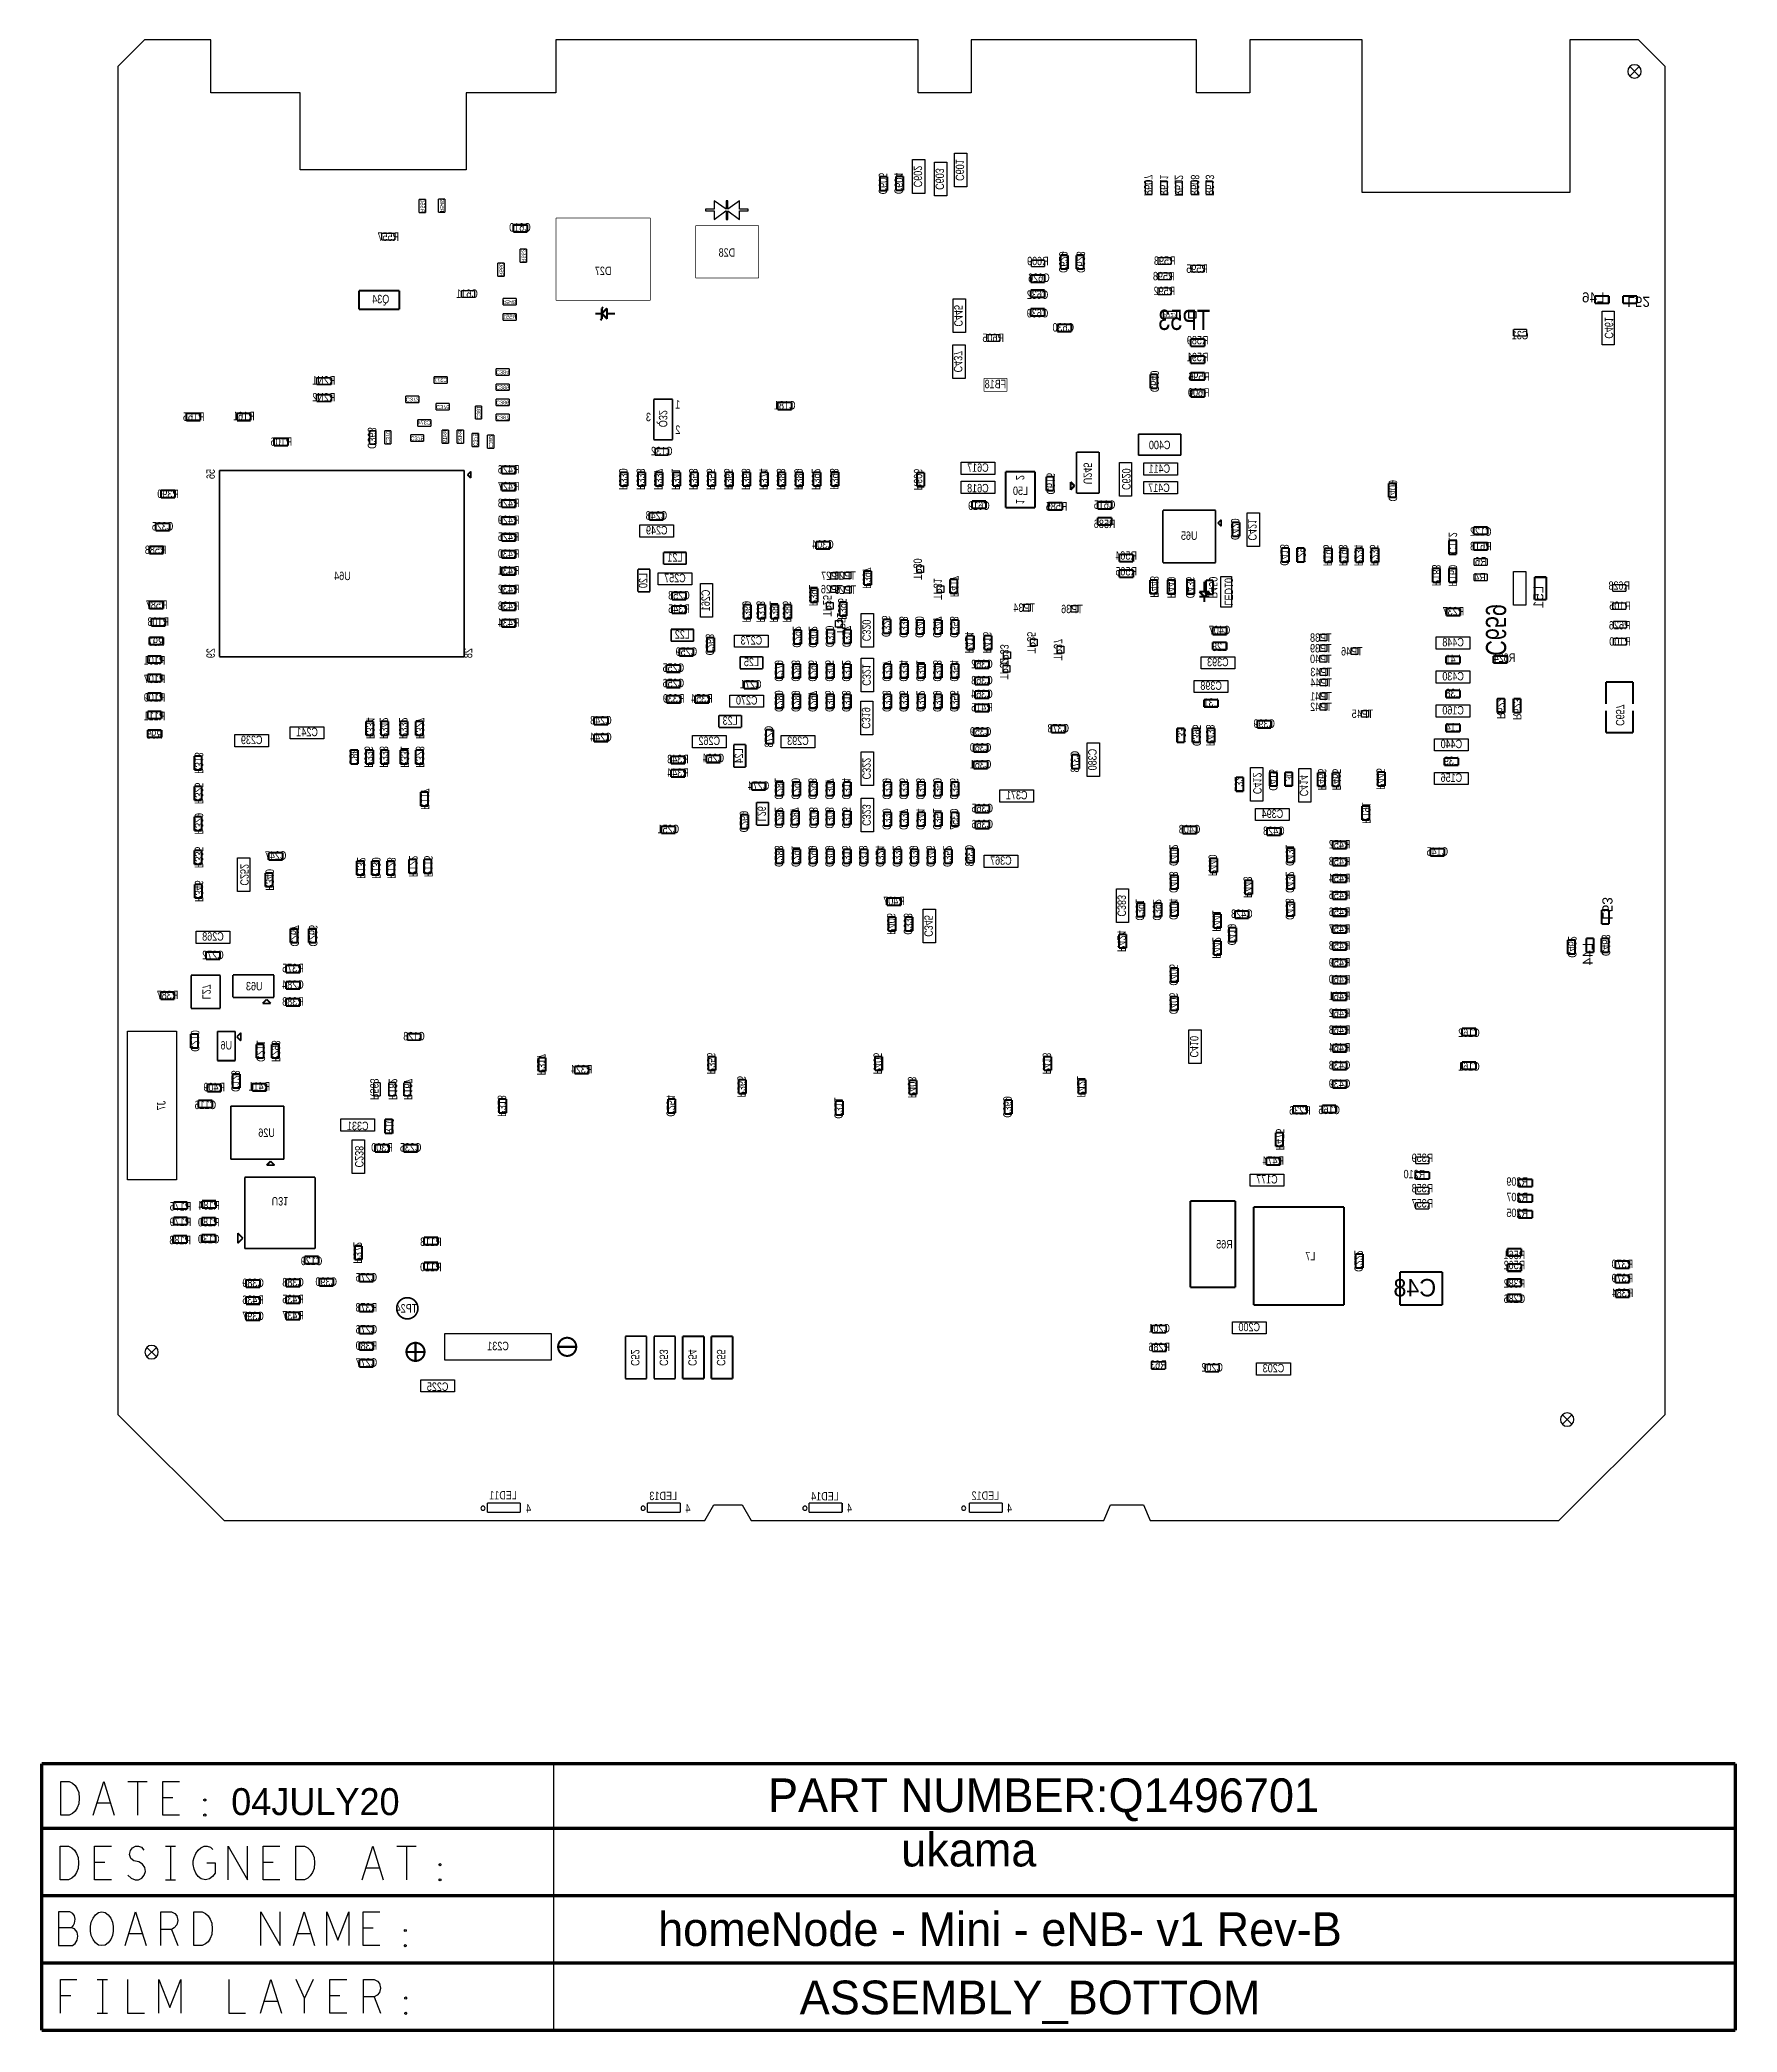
# Model space of a CAD drawing. Extents: x -6 to 122, y -39 to 112.
import ezdxf
from ezdxf.enums import TextEntityAlignment as Align

# ---------------------------------------------------------------- set-up
doc = ezdxf.new("R2010")
doc.units = 0
for name, color, linetype in [('BG_OUTLINE', 253, 'CONTINUOUS'), ('DF_OUTLINE_DATA', 2, 'CONTINUOUS'), ('PG_ASSEMBLY_BOTTOM', 12, 'CONTINUOUS'), ('RD_ASSEMBLY_BOTTOM', 142, 'CONTINUOUS')]:
    doc.layers.add(name, color=color, linetype=linetype)

msp = doc.modelspace()

# ---------------------------------------------------------------- texts
at = {"layer": 'DF_OUTLINE_DATA'}
for s, height, p in [('PART NUMBER:Q1496701', 2.54, (48.994162, -21.965412)), ('04JULY20', 2.032, (8.543265, -22.190913)), ('ukama', 2.54, (59.033004, -26.058165)), ('homeNode - Mini - eNB- v1 Rev-B', 2.54, (40.709901, -32.051549))]:
    msp.add_text(s, height=height, dxfattribs=at).set_placement(p)
at = {"layer": 'PG_ASSEMBLY_BOTTOM', "text_generation_flag": 2, "width": 0.8}
for s, p in [('1', (42.196918, 83.810551)), ('3', (39.987118, 82.858051)), ('2', (42.196918, 81.905551))]:
    msp.add_text(s, height=0.635, dxfattribs=at).set_placement(p, align=Align.CENTER)
for s, rotation, p in [('56', 90, (7.304837, 78.87909)), ('2', 270, (67.680078, 78.605405)), ('1', 270, (67.680078, 76.802005)), ('29', 90, (7.304837, 65.379092)), ('28', 90, (26.704849, 65.379092))]:
    msp.add_text(s, height=0.635, rotation=rotation, dxfattribs=at).set_placement(p, align=Align.CENTER)
for p in [(31.1404, 0.6096), (43.1546, 0.6096), (55.3212, 0.635), (67.3862, 0.635)]:
    msp.add_text('4', height=0.635, dxfattribs=at).set_placement(p)
at = {"layer": 'PG_ASSEMBLY_BOTTOM'}
msp.add_text('ASSEMBLY_BOTTOM', height=2.54, dxfattribs=at).set_placement((51.381304, -37.201348))
at = {"layer": 'RD_ASSEMBLY_BOTTOM', "text_generation_flag": 2, "width": 0.8}
for s, rotation, p in [('C601', 270, (63.139168, 101.783693)), ('C605', 270, (57.341567, 100.76627)), ('C604', 270, (58.528458, 100.781561)), ('C602', 270, (59.973515, 101.301499)), ('C603', 270, (61.623092, 101.107646)), ('R607', 270, (77.332078, 100.627205)), ('R611', 270, (78.525878, 100.627205)), ('R612', 270, (79.643478, 100.601805)), ('R608', 270, (80.862678, 100.627205)), ('R613', 270, (81.980278, 100.627205)), ('C629', 270, (70.935698, 94.846851)), ('C623', 270, (72.256498, 94.846851)), ('C445', 270, (63.030176, 90.805457)), ('C461', 270, (112.060787, 89.8906)), ('C437', 270, (63.004776, 87.351057)), ('C640', 270, (77.819098, 85.855251)), ('Q32', 270, (40.773198, 83.048551)), ('C368', 270, (18.831738, 81.587111)), ('U245', 270, (72.777604, 78.922118)), ('R330', 270, (37.769038, 78.490318)), ('R333', 270, (39.089838, 78.490318)), ('R337', 270, (40.410638, 78.491613)), ('R341', 270, (41.731438, 78.490318)), ('R353', 270, (43.052238, 78.490318)), ('R355', 270, (44.373038, 78.490318)), ('R365', 270, (45.693838, 78.487829)), ('R368', 270, (47.014638, 78.490318)), ('R374', 270, (48.335438, 78.491613)), ('R383', 270, (49.656238, 78.491613)), ('R389', 270, (50.977038, 78.489124)), ('R392', 270, (52.297838, 78.490318)), ('R393', 270, (53.669438, 78.494407)), ('R606', 270, (59.988298, 78.463851)), ('C616', 270, (69.99031, 78.147723)), ('C620', 270, (75.685498, 78.489251)), ('C409', 270, (95.772478, 77.614805)), ('C420', 270, (83.883602, 74.717351)), ('C421', 270, (85.185098, 74.679251)), ('C112', 270, (100.293678, 73.677805)), ('TP30', 270, (59.962898, 71.707451)), ('C418', 270, (87.598098, 72.774251)), ('L29', 270, (88.893498, 72.774251)), ('R195', 270, (90.849298, 72.748851)), ('R193', 270, (92.017698, 72.748851)), ('R234', 270, (93.186098, 72.748851)), ('R235', 270, (94.354498, 72.748851)), ('L20', 90, (39.900149, 70.851014)), ('R397', 270, (56.130749, 71.041514)), ('TP31', 270, (61.478439, 70.209918)), ('R417', 270, (62.731498, 70.412051)), ('R448', 270, (77.800454, 70.37644)), ('R449', 270, (79.084678, 70.325005)), ('C436', 270, (80.507078, 70.325005)), ('R450', 270, (82.234278, 70.325005)), ('LED10', 270, (83.407098, 70.005651)), ('R188', 270, (99.049078, 71.239405)), ('R160', 270, (100.293678, 71.214005)), ('C261', 90, (44.611849, 69.352414)), ('R369', 270, (47.061349, 68.501514)), ('R373', 270, (48.128149, 68.501514)), ('R381', 270, (49.118749, 68.501514)), ('R386', 270, (50.109349, 68.501514)), ('R391', 270, (52.092149, 69.733414)), ('TP25', 270, (53.146249, 68.946014)), ('R395', 270, (54.279038, 68.712613)), ('TP51', 270, (54.197098, 67.592651)), ('C320', 270, (56.105349, 67.091814)), ('C326', 270, (57.577228, 67.39923)), ('C333', 270, (58.899349, 67.347109)), ('C340', 270, (60.094851, 67.347109)), ('C347', 270, (61.439349, 67.347109)), ('C353', 270, (62.709349, 67.347109)), ('C263', 270, (44.296838, 66.021509)), ('C292', 270, (50.850038, 66.604413)), ('C302', 270, (52.066749, 66.597809)), ('C310', 270, (53.335149, 66.635427)), ('C317', 270, (54.605149, 66.635427)), ('R414', 270, (63.850749, 66.176931)), ('R416', 270, (65.196949, 66.176931)), ('TP35', 270, (68.528438, 66.172613)), ('TP37', 270, (70.531736, 65.639391)), ('C279', 270, (49.501349, 64.043814)), ('C288', 270, (50.771349, 64.043814)), ('C296', 270, (52.041349, 64.043814)), ('C305', 270, (53.311349, 64.043814)), ('C312', 270, (54.581349, 64.043814)), ('C327', 270, (57.629349, 64.043814)), ('C334', 270, (58.899349, 64.043814)), ('C341', 270, (60.169349, 64.043814)), ('C348', 270, (61.439349, 64.043814)), ('C354', 270, (62.709349, 64.043814)), ('TP32', 270, (66.471038, 64.191413)), ('TP33', 270, (66.496438, 65.232813)), ('C321', 270, (56.105349, 63.736525)), ('C280', 270, (49.501349, 61.757814)), ('C289', 270, (50.771349, 61.757814)), ('C297', 270, (52.041349, 61.757814)), ('C306', 270, (53.311349, 61.757814)), ('C313', 270, (54.581349, 61.757814)), ('C328', 270, (57.629349, 61.757814)), ('C335', 270, (58.899349, 61.757814)), ('C342', 270, (60.169349, 61.757814)), ('C349', 270, (61.439349, 61.757814)), ('C355', 270, (62.709349, 61.757814)), ('R334', 270, (18.713298, 59.718651)), ('R342', 270, (19.729298, 59.718651)), ('R332', 270, (21.186496, 59.718651)), ('R327', 270, (22.456496, 59.718651)), ('C319', 270, (56.0673, 60.49043)), ('C278', 90, (49.372749, 59.090331)), ('L33', 270, (79.851098, 59.185251)), ('C395', 270, (80.994098, 59.185251)), ('R438', 270, (82.010098, 59.185251)), ('R318', 270, (5.793892, 57.094247)), ('C86', 270, (17.443298, 57.559651)), ('R336', 270, (18.586298, 57.559651)), ('R338', 270, (19.729298, 57.559651)), ('R331', 270, (21.313496, 57.559651)), ('R328', 270, (22.456496, 57.559651)), ('L24', 90, (47.116238, 57.638213)), ('C322', 270, (56.105349, 56.677814)), ('C378', 90, (72.440038, 57.205118)), ('C380', 90, (73.760838, 57.358813)), ('R325', 270, (5.793892, 54.808247)), ('C281', 270, (49.501349, 55.153814)), ('C290', 270, (50.771349, 55.153814)), ('C298', 270, (52.041349, 55.153814)), ('C307', 270, (53.311349, 55.153814)), ('C314', 270, (54.581349, 55.153814)), ('C329', 270, (57.629349, 55.153814)), ('C336', 270, (58.899349, 55.153814)), ('C343', 270, (60.169349, 55.153814)), ('C350', 270, (61.439349, 55.153814)), ('C356', 270, (62.709349, 55.153814)), ('L32', 270, (84.169098, 55.502251)), ('C412', 270, (85.561678, 55.567605)), ('C415', 270, (86.755478, 55.821605)), ('L30', 270, (87.949278, 55.923205)), ('C414', 270, (89.068935, 55.406392)), ('R466', 270, (90.442898, 55.857851)), ('R465', 270, (91.535098, 55.857851)), ('R445', 270, (94.846623, 55.892954)), ('R117', 270, (22.841433, 54.384651)), ('R191', 270, (93.775886, 53.324963)), ('R329', 270, (5.793892, 52.522247)), ('C269', 270, (46.861247, 52.682419)), ('L26', 270, (48.205949, 53.274214)), ('C282', 270, (49.501349, 52.966925)), ('C287', 270, (50.669749, 52.966925)), ('C303', 270, (52.105331, 52.966925)), ('C308', 270, (53.311349, 52.966925)), ('C315', 270, (54.581349, 52.966925)), ('C323', 270, (56.105273, 53.17523)), ('C330', 270, (57.629349, 52.867814)), ('C337', 270, (58.899349, 52.867814)), ('C344', 270, (60.169349, 52.867814)), ('C351', 270, (61.439349, 52.867814)), ('C357', 90, (63.344349, 52.867814)), ('R335', 270, (5.793892, 49.982247)), ('R132', 270, (18.015433, 49.177651)), ('R130', 270, (19.158433, 49.177651)), ('R128', 270, (20.301433, 49.177651)), ('R122', 270, (21.952433, 49.304651)), ('R116', 270, (23.095433, 49.304651)), ('C283', 270, (49.501349, 50.073814)), ('C291', 270, (50.771349, 50.073814)), ('C299', 270, (52.041349, 50.073814)), ('C309', 270, (53.311349, 50.073814)), ('C316', 270, (54.581349, 50.073814)), ('C318', 270, (55.851349, 50.073814)), ('C324', 270, (57.121349, 50.073814)), ('C332', 270, (58.391349, 50.073814)), ('C339', 270, (59.661349, 50.073814)), ('C346', 270, (60.931349, 50.073814)), ('C352', 270, (62.201349, 50.073814)), ('C358', 90, (64.487349, 50.124614)), ('C402', 270, (79.244749, 50.150014)), ('R440', 270, (82.191149, 49.388014)), ('C431', 270, (88.007749, 50.150014)), ('R346', 270, (5.800674, 47.442247)), ('C252', 270, (9.223883, 48.675442)), ('R340', 270, (11.128883, 48.294442)), ('C403', 270, (79.244749, 48.118014)), ('R443', 270, (84.832749, 47.737014)), ('C432', 270, (88.007749, 48.118014)), ('C383', 270, (75.333149, 46.340014)), ('C391', 270, (76.704749, 46.035214)), ('C392', 270, (78.000149, 46.035214)), ('C404', 270, (79.244749, 46.086014)), ('C433', 270, (88.007749, 46.086014)), ('R406', 270, (57.959549, 44.968414)), ('C338', 270, (59.229549, 44.968414)), ('C345', 270, (60.778949, 44.816014)), ('R441', 270, (82.483249, 45.197014)), ('C267', 270, (13.008483, 44.078042)), ('C266', 270, (14.405483, 44.078042)), ('R424', 270, (75.333149, 43.673014)), ('R442', 270, (82.483249, 43.165014)), ('C419', 270, (83.638949, 44.168314)), ('C462', 270, (109.289698, 43.234051)), ('C463', 270, (111.829698, 43.361051)), ('C405', 270, (79.244749, 41.133014)), ('L27', 270, (6.361074, 39.855851)), ('C406', 270, (79.244749, 38.974014)), ('C210', 270, (5.505298, 36.147451)), ('C211', 270, (10.458298, 35.385451)), ('R293', 270, (11.601298, 35.385451)), ('C410', 270, (80.796638, 35.718013)), ('R317', 270, (31.594349, 34.376614)), ('R356', 270, (44.395949, 34.452814)), ('R405', 270, (56.943549, 34.452814)), ('R418', 270, (69.694349, 34.452814)), ('C123', 270, (8.553298, 33.124851)), ('R563', 270, (19.018098, 32.515251)), ('R182', 270, (20.415098, 32.515277)), ('R167', 270, (21.558098, 32.515277)), ('R366', 270, (46.681949, 32.700214)), ('R408', 270, (59.534349, 32.649414)), ('R421', 270, (72.285149, 32.700214)), ('J7', 90, (3.586607, 31.282234)), ('R313', 270, (28.622549, 31.252414)), ('C254', 270, (41.347949, 31.252414)), ('C311', 270, (53.997149, 31.100014)), ('C369', 270, (66.722549, 31.176214)), ('R10', 270, (20.161098, 29.721251)), ('R475', 270, (87.270336, 28.726714)), ('C238', 270, (17.875098, 27.435251)), ('U31', 180, (12.210898, 24.387251)), ('R372', 270, (17.751831, 20.187209)), ('C222', 270, (93.186098, 19.561251)), ('C52', 270, (38.669519, 12.283999)), ('C53', 270, (40.828519, 12.283999)), ('C54', 270, (42.985665, 12.285675)), ('C55', 270, (45.144868, 12.285675))]:
    msp.add_text(s, height=0.635, rotation=rotation, dxfattribs=at).set_placement(p, align=Align.CENTER)
at = {"layer": 'RD_ASSEMBLY_BOTTOM', "text_generation_flag": 2}
for s, rotation, p in [('R550', 270, (22.8092, 99.0854)), ('R549', 270, (24.2824, 99.1108)), ('R560', 270, (28.7528, 94.2848)), ('R552', 270, (30.4292, 95.326073)), ('R548', 180, (29.517696, 91.988843)), ('R727', 180, (79.2988, 91.0082)), ('C384', 180, (28.992932, 86.69401)), ('C372', 180, (22.1996, 84.6328)), ('C385', 180, (28.992932, 85.55101)), ('C386', 180, (28.992932, 84.40801)), ('C376', 180, (24.4856, 84.074)), ('C381', 270, (27.051, 83.5152)), ('C387', 180, (28.992932, 83.28025)), ('C370', 270, (20.2184, 81.6356)), ('C375', 180, (22.5552, 81.7118)), ('R419', 90, (24.79454, 81.701894)), ('R420', 90, (25.9334, 81.6864)), ('C379', 270, (26.80114, 81.447894)), ('C382', 270, (27.9654, 81.32064))]:
    msp.add_text(s, height=0.299695, rotation=rotation, dxfattribs=at).set_placement(p, align=Align.CENTER)
at = {"layer": 'RD_ASSEMBLY_BOTTOM', "text_generation_flag": 2, "width": 0.8}
for s, p in [('C610', (30.306162, 97.156092)), ('R557', (20.372578, 96.448905)), ('D28', (45.899578, 95.255105)), ('R609', (69.335498, 94.618251)), ('R593', (78.894178, 94.645505)), ('R595', (81.332578, 94.035905)), ('D27', (36.5728, 93.876063)), ('R598', (78.817978, 93.477105)), ('Q34', (19.810832, 91.747543)), ('C611', (26.316178, 92.156305)), ('C632', (69.310098, 92.078251)), ('R592', (78.868778, 92.359505)), ('C639', (69.310098, 90.681251)), ('C630', (71.248778, 89.616305)), ('R605', (65.965578, 88.828905)), ('R589', (81.375098, 88.649251)), ('C31', (105.678961, 89.029032)), ('R591', (81.375098, 87.379251)), ('R2N1', (15.524531, 85.620911)), ('FB18', (66.135098, 85.347251)), ('R596', (81.484978, 85.907905)), ('R2N2', (15.524531, 84.350911)), ('C181', (50.260098, 83.747051)), ('R600', (81.459578, 84.714105)), ('R165', (5.716778, 82.885305)), ('R161', (9.493098, 82.934251)), ('R106', (12.320778, 81.005705)), ('C400', (78.513178, 80.751705)), ('C132', (40.989098, 80.292651)), ('C617', (64.814298, 79.048051)), ('C411', (78.487778, 78.973705)), ('R426', (29.449649, 78.922093)), ('R427', (29.449649, 77.652093)), ('C618', (64.814298, 77.498651)), ('C417', (78.462378, 77.525905)), ('R390', (3.786378, 77.068705)), ('R428', (29.449649, 76.382093)), ('C619', (64.890498, 76.177851)), ('L50', (68.022978, 77.297305)), ('R585', (70.740778, 76.128905)), ('C615', (74.364698, 76.254051)), ('C325', (3.371698, 74.628451)), ('R429', (29.449649, 75.112093)), ('C248', (40.588438, 75.443613)), ('R586', (74.364698, 74.806251)), ('R425', (29.447033, 73.842093)), ('C249', (40.613838, 74.325988)), ('C304', (53.136038, 73.259213)), ('U65', (80.740098, 73.917251)), ('C122', (102.711098, 74.222051)), ('R618', (102.719378, 73.131705)), ('R588', (2.846578, 72.852305)), ('R430', (29.449649, 72.572093)), ('L21', (41.981349, 72.273414)), ('R564', (75.989764, 72.423096)), ('R6', (102.711123, 71.986851)), ('U64', (16.927932, 70.885152)), ('R431', (29.449649, 71.302093)), ('C257', (41.981349, 70.723506)), ('TP27', (53.806649, 70.889114)), ('TP28', (54.797249, 70.914514)), ('R565', (75.994311, 71.234706)), ('R4', (102.643178, 70.794905)), ('R628', (113.150498, 70.159397)), ('R587', (2.922778, 68.712105)), ('R433', (29.449649, 68.635093)), ('R432', (29.449649, 69.905093)), ('C258', (42.286149, 69.428131)), ('TP26', (53.793949, 69.885814)), ('TP29', (54.825138, 69.842913)), ('TP34', (68.307941, 68.490313)), ('R105', (113.209578, 68.635905)), ('R103', (3.041498, 67.440251)), ('R434', (29.449649, 67.365093)), ('R345', (42.286149, 68.412131)), ('TP36', (71.901253, 68.391761)), ('R237', (100.653698, 68.227651)), ('R626', (113.184178, 67.162705)), ('R97', (2.889098, 65.916251)), ('L22', (42.541749, 66.469514)), ('C273', (47.747149, 66.024989)), ('C407', (83.026098, 66.805251)), ('L28', (83.026098, 65.535251)), ('TP38', (90.657934, 66.233624)), ('TP39', (90.657934, 65.433524)), ('C448', (100.628298, 65.890851)), ('R100', (113.209578, 65.943505)), ('R101', (2.762098, 64.519251)), ('C255', (41.868649, 63.967614)), ('C259', (42.848047, 65.182013)), ('L25', (47.747149, 64.398931)), ('C362', (65.122349, 64.246531)), ('C393', (82.899098, 64.392251)), ('TP40', (90.657934, 64.633424)), ('TP46', (92.995852, 65.205635)), ('L41', (100.628298, 64.620851)), ('R107', (2.762098, 63.122251)), ('C256', (41.868649, 62.811914)), ('C271', (47.700438, 62.723014)), ('C363', (65.122349, 63.027814)), ('C398', (82.391098, 62.614251)), ('TP44', (90.683537, 62.842724)), ('TP43', (90.683537, 63.642824)), ('C430', (100.628298, 63.325451)), ('R109', (2.762098, 61.725251)), ('R339', (41.885133, 61.655731)), ('R354', (44.013349, 61.655731)), ('C270', (47.393149, 61.503814)), ('C364', (65.122349, 61.993323)), ('R415', (65.122349, 60.995814)), ('L31', (82.391098, 61.344251)), ('TP41', (90.670634, 61.814024)), ('TP42', (90.670634, 61.013924)), ('L38', (100.628298, 62.055451)), ('R111', (2.762098, 60.328251)), ('C243', (36.405541, 60.011107)), ('L23', (46.146949, 59.979331)), ('C399', (86.390429, 59.75571)), ('TP45', (93.795952, 60.49231)), ('C160', (100.628298, 60.760051)), ('L14', (100.628298, 59.490051)), ('R95', (2.762098, 58.931251)), ('C239', (10.086518, 58.525131)), ('C241', (14.262506, 59.122031)), ('C244', (36.405541, 58.741107)), ('C262', (44.572149, 58.455306)), ('C293', (51.252349, 58.455331)), ('C360', (65.020749, 57.960514)), ('C359', (65.020749, 59.167014)), ('C373', (70.869404, 59.407501)), ('C440', (100.501298, 58.220051)), ('R343', (42.209949, 57.083731)), ('C264', (44.879539, 57.159931)), ('C361', (65.020749, 56.690514)), ('L39', (100.501298, 56.950051)), ('R344', (42.214038, 56.063413)), ('C274', (48.282149, 55.077614)), ('C156', (100.501298, 55.680051)), ('C371', (67.741038, 54.361613)), ('C365', (65.147749, 53.388514)), ('C366', (65.147749, 52.182014)), ('C394', (87.013898, 52.962277)), ('C251', (41.48963, 51.809726)), ('C408', (80.768749, 51.801014)), ('C428', (87.118749, 51.674014)), ('R452', (92.071749, 50.658014)), ('C247', (11.890883, 49.818442)), ('C367', (66.547238, 49.434013)), ('R453', (92.071749, 49.388014)), ('C145', (99.438714, 50.117451)), ('R454', (92.071749, 48.118014)), ('R407', (58.492949, 46.390814)), ('R455', (92.071749, 46.848014)), ('C423', (84.705749, 45.425614)), ('R456', (92.071749, 45.578014)), ('C268', (7.166483, 43.713044)), ('R458', (92.071749, 43.038014)), ('R457', (92.071749, 44.308014)), ('C272', (7.166483, 42.316044)), ('R459', (92.071749, 41.768014)), ('U63', (10.277932, 39.966392)), ('C284', (13.196494, 40.085442)), ('R375', (13.196494, 41.330042)), ('R460', (92.071749, 40.498014)), ('R387', (3.740277, 39.302842)), ('R388', (13.196494, 38.815442)), ('R461', (92.071749, 39.228014)), ('R462', (92.071749, 37.958014)), ('U6', (8.172298, 35.512451)), ('C128', (22.320098, 36.198251)), ('R463', (92.071749, 36.688014)), ('C162', (101.822098, 36.452251)), ('R464', (92.071749, 35.354514)), ('C438', (92.071749, 34.021014)), ('C161', (101.822098, 33.912251)), ('R411', (10.661498, 32.413651)), ('R324', (34.949638, 33.711413)), ('C439', (92.071749, 32.624014)), ('C116', (6.597498, 31.016651)), ('R409', (7.257898, 32.362851)), ('C331', (18.080203, 29.433012)), ('R236', (89.083058, 30.602225)), ('C165', (91.288997, 30.63936)), ('U26', (11.207598, 28.921177)), ('R300', (19.907098, 27.816251)), ('C235', (22.066098, 27.816251)), ('R474', (87.069117, 26.823772)), ('R359', (98.316898, 27.028851)), ('C177', (86.593121, 25.411684)), ('R184', (6.876898, 23.447451)), ('R358', (98.316898, 24.742851)), ('R357', (98.316898, 23.599851)), ('R175', (4.717898, 23.371251)), ('R179', (4.717898, 22.202851)), ('R180', (6.851498, 22.177451)), ('R183', (4.692498, 20.831251)), ('C130', (6.851498, 20.907451)), ('R113', (23.590098, 20.704251)), ('R65', (83.394398, 20.513751)), ('C129', (14.598498, 19.256451)), ('L7', (89.871398, 19.624751)), ('R561', (105.251098, 19.713651)), ('R562', (105.251098, 18.951651)), ('R370', (113.385244, 19.035014)), ('C389', (10.191217, 17.607788)), ('C388', (13.203123, 17.658588)), ('C390', (15.702509, 17.69999)), ('C275', (18.72394, 18.024094)), ('R110', (23.590098, 18.799251)), ('R382', (105.251098, 17.554651)), ('R379', (113.385244, 17.968214)), ('R436', (10.191217, 16.337788)), ('R435', (13.203403, 16.388588)), ('C286', (105.251098, 16.411651)), ('R384', (113.393855, 16.858209)), ('C397', (10.191217, 15.110689)), ('R437', (13.205714, 15.161489)), ('R378', (18.72394, 15.760395)), ('TP24', (21.748598, 15.687751)), ('R380', (18.733338, 12.878587)), ('C276', (18.733338, 14.10589)), ('C201', (78.477135, 14.184782)), ('C200', (85.262949, 14.279956)), ('C277', (18.733338, 11.608587)), ('C231', (28.65308, 12.84666)), ('R286', (78.480336, 12.776886)), ('R63', (78.415871, 11.449101)), ('C202', (82.470142, 11.240008)), ('C203', (87.091876, 11.177473)), ('C225', (24.098098, 9.782251)), ('LED11', (29.0322, 1.6002)), ('LED13', (41.0972, 1.5494)), ('LED14', (53.2892, 1.524)), ('LED12', (65.3796, 1.5748))]:
    msp.add_text(s, height=0.635, dxfattribs=at).set_placement(p, align=Align.CENTER)
for s, height, p in [('C626', 0.635, (70.224498, 93.356862)), ('TP53', 1.524, (82.3087, 89.7382)), ('R624', 0.635, (105.310178, 64.724305)), ('R210', 0.635, (98.520098, 25.801041)), ('R209', 0.635, (106.267098, 25.242241)), ('R207', 0.635, (106.267098, 24.073841)), ('R205', 0.635, (106.267098, 22.880041))]:
    msp.add_text(s, height=height, dxfattribs=at).set_placement(p)
at = {"layer": 'RD_ASSEMBLY_BOTTOM', "text_generation_flag": 2}
for s, height, p in [('L46', 0.762, (112.041889, 91.812389)), ('C48', 1.313205, (99.351592, 16.899407))]:
    msp.add_text(s, height=height, dxfattribs=at).set_placement(p)
for s, rotation, p in [('L52', 180, (113.760098, 92.239262)), ('L51', 90, (107.425211, 70.4596)), ('L53', 270, (111.878389, 45.2882)), ('L44', 90, (111.152508, 43.553278))]:
    msp.add_text(s, height=0.762, rotation=rotation, dxfattribs=at).set_placement(p)
for s, p in [('R551', (29.517696, 90.5764)), ('C377', (24.3332, 85.8266)), ('C374', (23.0886, 82.6008))]:
    msp.add_text(s, height=0.299695, dxfattribs=at).set_placement(p, align=Align.CENTER)
at = {"layer": 'RD_ASSEMBLY_BOTTOM', "text_generation_flag": 2, "width": 0.8}
for s, height, p in [('C659', 1.524, (103.0986, 65.1764)), ('R622', 0.635, (103.925878, 60.419005)), ('R623', 0.635, (105.145078, 60.342805)), ('C657', 0.635, (112.897158, 59.898051))]:
    msp.add_text(s, height=height, rotation=270, dxfattribs=at).set_placement(p)

# ---------------------------------------------------------------- linework, layer by layer
at = {"layer": 'BG_OUTLINE'}
for points in [[(1.999996, 111.59998), (0, 109.599984)], [(7.000011, 111.59998), (1.999996, 111.59998)], [(7.000011, 107.599988), (7.000011, 111.59998)], [(60.300006, 111.59998), (33.00001, 111.59998)], [(33.00001, 111.59998), (33.00001, 107.599988)], [(60.300006, 107.599988), (60.300006, 111.59998)], [(81.300015, 111.59998), (64.299998, 111.59998)], [(64.299998, 111.59998), (64.299998, 107.599988)], [(81.300015, 107.599988), (81.300015, 111.59998)], [(93.774971, 111.59998), (85.300007, 111.59998)], [(85.300007, 111.59998), (85.300007, 107.599988)], [(93.774971, 100.100003), (93.774971, 111.59998)], [(114.599999, 111.59998), (109.424978, 111.600005)], [(109.424978, 111.600005), (109.424978, 100.100003)], [(116.599995, 109.599984), (114.599999, 111.59998)], [(0, 109.599984), (0, 7.999984)], [(116.599995, 7.999984), (116.599995, 109.599984)], [(13.750011, 107.599988), (7.000011, 107.599988)], [(13.750011, 101.8), (13.750011, 107.599988)], [(33.00001, 107.599988), (26.250011, 107.599988)], [(26.250011, 107.599988), (26.250011, 101.8)], [(64.299998, 107.599988), (60.300006, 107.599988)], [(85.300007, 107.599988), (81.300015, 107.599988)], [(26.250011, 101.8), (13.750011, 101.8)], [(109.424978, 100.100003), (93.774971, 100.100003)], [(0, 7.999984), (7.999984, 0)], [(108.600011, 0), (116.599995, 7.999984)], [(7.999984, 0), (44.228537, 0)], [(44.228537, 0), (44.910426, 1.199998)], [(44.910426, 1.199998), (47.046693, 1.199998)], [(47.046693, 1.199998), (47.728556, 0)], [(47.728556, 0), (74.300105, 0)], [(74.300105, 0), (74.800104, 1.199998)], [(74.800104, 1.199998), (77.300099, 1.199998)], [(77.300099, 1.199998), (77.800098, 0)], [(77.800098, 0), (108.600011, 0)]]:
    msp.add_lwpolyline(points, dxfattribs=at)
at = {"layer": 'DF_OUTLINE_DATA', "const_width": 0.254}
for points in [[(-5.753506, -18.304053), (-5.753506, -38.420853)], [(121.906894, -18.304053), (-5.753506, -18.304053)], [(121.906894, -38.420853), (121.906894, -18.304053)], [(-5.753506, -23.180853), (121.906894, -23.180853)], [(-5.753506, -28.260853), (121.906894, -28.260853)], [(-5.753506, -33.340853), (121.906894, -33.340853)], [(-5.753506, -38.420853), (102.933094, -38.420853)], [(102.933094, -38.420853), (121.906894, -38.420853)]]:
    msp.add_lwpolyline(points, dxfattribs=at)
at = {"layer": 'DF_OUTLINE_DATA'}
for points in [[(32.829094, -18.410961), (32.829094, -38.263347)], [(-4.305706, -22.190253), (-4.305706, -19.650253)], [(-4.305706, -19.650253), (-3.670706, -19.650253)], [(-3.670706, -19.650253), (-3.416706, -19.777253)], [(-3.416706, -19.777253), (-3.226206, -19.946645)], [(-3.226206, -19.946645), (-3.067507, -20.200645)], [(-3.067507, -20.200645), (-2.940507, -20.497038)], [(-2.940507, -20.497038), (-2.908706, -20.920253)], [(-2.908706, -20.920253), (-2.940507, -21.343645)], [(-1.861007, -22.190253), (-1.067206, -19.650253)], [(-1.067206, -19.650253), (-0.273507, -22.190253)], [(0.742493, -19.650253), (2.202993, -19.650253)], [(1.472794, -19.650253), (1.472794, -22.190253)], [(3.377794, -22.190253), (3.377794, -19.650253)], [(3.377794, -19.650253), (4.647794, -19.650253)], [(4.139794, -20.87786), (3.377794, -20.87786)], [(6.489294, -21.00486), (6.552794, -20.962645)], [(6.489294, -21.089645), (6.489294, -21.00486)], [(6.552794, -20.962645), (6.616294, -21.00486)], [(6.616294, -21.00486), (6.616294, -21.089645)], [(-3.670706, -22.190253), (-4.305706, -22.190253)], [(-3.416706, -22.063253), (-3.670706, -22.190253)], [(-3.226206, -21.894038), (-3.416706, -22.063253)], [(-3.067507, -21.63986), (-3.226206, -21.894038)], [(-2.940507, -21.343645), (-3.067507, -21.63986)], [(-0.559206, -21.301253), (-1.575206, -21.301253)], [(4.647794, -22.190253), (3.377794, -22.190253)], [(6.552794, -21.132038), (6.489294, -21.089645)], [(6.489294, -22.14786), (6.552794, -22.105645)], [(6.489294, -22.232645), (6.489294, -22.14786)], [(6.552794, -22.27486), (6.489294, -22.232645)], [(6.616294, -21.089645), (6.552794, -21.132038)], [(6.552794, -22.105645), (6.616294, -22.14786)], [(6.616294, -22.232645), (6.552794, -22.27486)], [(6.616294, -22.14786), (6.616294, -22.232645)], [(-4.356506, -27.067053), (-4.356506, -24.527053)], [(-4.356506, -24.527053), (-3.721506, -24.527053)], [(-3.721506, -24.527053), (-3.467506, -24.654053)], [(-3.467506, -24.654053), (-3.277006, -24.823445)], [(-3.277006, -24.823445), (-3.118307, -25.077445)], [(-3.118307, -25.077445), (-2.991307, -25.373838)], [(-2.991307, -25.373838), (-2.959506, -25.797053)], [(-1.753006, -27.067053), (-1.753006, -24.527053)], [(-1.753006, -24.527053), (-0.483006, -24.527053)], [(0.882193, -25.162053), (0.945693, -24.86566)], [(0.977494, -25.458445), (0.882193, -25.162053)], [(0.945693, -24.86566), (1.104494, -24.654053)], [(1.199693, -25.62766), (0.977494, -25.458445)], [(1.104494, -24.654053), (1.326693, -24.527053)], [(1.326693, -24.527053), (1.548994, -24.527053)], [(1.548994, -24.527053), (1.771193, -24.61166)], [(1.771193, -24.61166), (1.961693, -24.823445)], [(3.580994, -24.527053), (4.342994, -24.527053)], [(3.961994, -24.527053), (3.961994, -27.067053)], [(5.676494, -25.62766), (5.739994, -25.373838)], [(5.739994, -25.373838), (5.866994, -25.077445)], [(5.866994, -25.077445), (6.057494, -24.823445)], [(6.057494, -24.823445), (6.247994, -24.654053)], [(6.247994, -24.654053), (6.501994, -24.527053)], [(6.501994, -24.527053), (6.724193, -24.527053)], [(6.724193, -24.527053), (6.978193, -24.61166)], [(6.978193, -24.61166), (7.168693, -24.781053)], [(8.311693, -27.067053), (8.311693, -24.527053)], [(8.311693, -24.527053), (9.772193, -27.067053)], [(9.772193, -27.067053), (9.772193, -24.527053)], [(10.946994, -27.067053), (10.946994, -24.527053)], [(10.946994, -24.527053), (12.216994, -24.527053)], [(13.423494, -27.067053), (13.423494, -24.527053)], [(13.423494, -24.527053), (14.058494, -24.527053)], [(14.058494, -24.527053), (14.312494, -24.654053)], [(14.312494, -24.654053), (14.502994, -24.823445)], [(14.502994, -24.823445), (14.661693, -25.077445)], [(14.661693, -25.077445), (14.788693, -25.373838)], [(14.788693, -25.373838), (14.820494, -25.797053)], [(18.408193, -27.067053), (19.201994, -24.527053)], [(19.201994, -24.527053), (19.995693, -27.067053)], [(21.011693, -24.527053), (22.472193, -24.527053)], [(21.741994, -24.527053), (21.741994, -27.067053)], [(-3.467506, -26.940053), (-3.721506, -27.067053)], [(-3.277006, -26.770838), (-3.467506, -26.940053)], [(-3.118307, -26.51666), (-3.277006, -26.770838)], [(-2.991307, -26.220445), (-3.118307, -26.51666)], [(-2.959506, -25.797053), (-2.991307, -26.220445)], [(-0.991006, -25.75466), (-1.753006, -25.75466)], [(0.755193, -26.728445), (1.009193, -26.940053)], [(1.009193, -26.940053), (1.294994, -27.067053)], [(1.580693, -25.712445), (1.199693, -25.62766)], [(1.548994, -27.067053), (1.802994, -26.940053)], [(1.866494, -25.88166), (1.580693, -25.712445)], [(1.802994, -26.940053), (1.993494, -26.728445)], [(2.025193, -26.135838), (1.866494, -25.88166)], [(1.993494, -26.728445), (2.088693, -26.432053)], [(2.088693, -26.432053), (2.025193, -26.135838)], [(5.676494, -25.924053), (5.676494, -25.62766)], [(5.739994, -26.26266), (5.676494, -25.924053)], [(5.866994, -26.559053), (5.739994, -26.26266)], [(6.057494, -26.813053), (5.866994, -26.559053)], [(6.279693, -26.982445), (6.057494, -26.813053)], [(6.597193, -27.067053), (6.279693, -26.982445)], [(6.914693, -26.982445), (6.597193, -27.067053)], [(6.692494, -25.797053), (7.327494, -25.797053)], [(7.136994, -26.813053), (6.914693, -26.982445)], [(7.327494, -26.559053), (7.136994, -26.813053)], [(7.327494, -25.797053), (7.327494, -26.559053)], [(11.708994, -25.75466), (10.946994, -25.75466)], [(14.312494, -26.940053), (14.058494, -27.067053)], [(14.502994, -26.770838), (14.312494, -26.940053)], [(14.661693, -26.51666), (14.502994, -26.770838)], [(14.788693, -26.220445), (14.661693, -26.51666)], [(14.820494, -25.797053), (14.788693, -26.220445)], [(19.709994, -26.178053), (18.693994, -26.178053)], [(24.218494, -25.88166), (24.281994, -25.839445)], [(24.218494, -25.966445), (24.218494, -25.88166)], [(24.281994, -26.008838), (24.218494, -25.966445)], [(24.218494, -27.02466), (24.281994, -26.982445)], [(24.218494, -27.109445), (24.218494, -27.02466)], [(24.281994, -25.839445), (24.345494, -25.88166)], [(24.345494, -25.966445), (24.281994, -26.008838)], [(24.281994, -26.982445), (24.345494, -27.02466)], [(24.345494, -25.88166), (24.345494, -25.966445)], [(24.345494, -27.02466), (24.345494, -27.109445)], [(-3.721506, -27.067053), (-4.356506, -27.067053)], [(-0.483006, -27.067053), (-1.753006, -27.067053)], [(1.294994, -27.067053), (1.548994, -27.067053)], [(3.580994, -27.067053), (4.342994, -27.067053)], [(12.216994, -27.067053), (10.946994, -27.067053)], [(14.058494, -27.067053), (13.423494, -27.067053)], [(24.281994, -27.15166), (24.218494, -27.109445)], [(24.345494, -27.109445), (24.281994, -27.15166)], [(-3.619906, -29.488638), (-4.477207, -29.488638)], [(-4.477207, -29.488638), (-4.477207, -32.028638)], [(-3.397707, -29.615638), (-3.619906, -29.488638)], [(-3.270707, -29.785158), (-3.397707, -29.615638)], [(-3.207207, -30.039158), (-3.270707, -29.785158)], [(-2.000707, -30.250638), (-1.873707, -29.954245)], [(-1.873707, -29.954245), (-1.683207, -29.700245)], [(-1.683207, -29.700245), (-1.460906, -29.531158)], [(-1.460906, -29.531158), (-1.206906, -29.488638)], [(-1.206906, -29.488638), (-0.952906, -29.531158)], [(-0.952906, -29.531158), (-0.730707, -29.700245)], [(-0.730707, -29.700245), (-0.540207, -29.954245)], [(-0.540207, -29.954245), (-0.413207, -30.250638)], [(0.539293, -32.028638), (1.333094, -29.488638)], [(1.333094, -29.488638), (2.126793, -32.028638)], [(3.238094, -32.028638), (3.238094, -29.488638)], [(3.238094, -29.488638), (4.031793, -29.488638)], [(4.031793, -29.488638), (4.285793, -29.615638)], [(4.285793, -29.615638), (4.444594, -29.785158)], [(4.444594, -29.785158), (4.508094, -30.123638)], [(5.714594, -32.028638), (5.714594, -29.488638)], [(5.714594, -29.488638), (6.349594, -29.488638)], [(6.349594, -29.488638), (6.603594, -29.615638)], [(6.603594, -29.615638), (6.794094, -29.785158)], [(6.794094, -29.785158), (6.952793, -30.039158)], [(10.762793, -32.028638), (10.762793, -29.488638)], [(10.762793, -29.488638), (12.223293, -32.028638)], [(12.223293, -32.028638), (12.223293, -29.488638)], [(13.239293, -32.028638), (14.033094, -29.488638)], [(14.033094, -29.488638), (14.826793, -32.028638)], [(15.747594, -32.028638), (15.747594, -29.488638)], [(15.747594, -29.488638), (16.573094, -31.605245)], [(16.573094, -31.605245), (17.398594, -29.488638)], [(17.398594, -29.488638), (17.398594, -32.028638)], [(18.478094, -32.028638), (18.478094, -29.488638)], [(18.478094, -29.488638), (19.748094, -29.488638)], [(-3.492906, -30.674158), (-4.477207, -30.674158)], [(-3.492906, -30.674158), (-3.365906, -30.547158)], [(-3.270707, -30.758638), (-3.492906, -30.674158)], [(-3.365906, -30.547158), (-3.270707, -30.33555)], [(-3.270707, -30.33555), (-3.207207, -30.039158)], [(-3.080207, -31.012638), (-3.270707, -30.758638)], [(-3.016707, -31.309158), (-3.080207, -31.012638)], [(-3.080207, -31.605245), (-3.016707, -31.309158)], [(-2.064207, -30.589245), (-2.000707, -30.250638)], [(-2.064207, -30.928158), (-2.064207, -30.589245)], [(-2.000707, -31.266638), (-2.064207, -30.928158)], [(-1.873707, -31.563158), (-2.000707, -31.266638)], [(-0.413207, -31.266638), (-0.540207, -31.563158)], [(-0.413207, -30.250638), (-0.349707, -30.589245)], [(-0.349707, -30.928158), (-0.413207, -31.266638)], [(-0.349707, -30.589245), (-0.349707, -30.928158)], [(1.841094, -31.139638), (0.825094, -31.139638)], [(4.031793, -30.801158), (3.238094, -30.801158)], [(4.254094, -30.674158), (4.031793, -30.801158)], [(4.031793, -30.801158), (4.508094, -32.028638)], [(4.444594, -30.462245), (4.254094, -30.674158)], [(4.508094, -30.123638), (4.444594, -30.462245)], [(6.952793, -31.478245), (6.794094, -31.73255)], [(6.952793, -30.039158), (7.079793, -30.33555)], [(7.079793, -31.182158), (6.952793, -31.478245)], [(7.079793, -30.33555), (7.111594, -30.758638)], [(7.111594, -30.758638), (7.079793, -31.182158)], [(14.541094, -31.139638), (13.525094, -31.139638)], [(19.240094, -30.716245), (18.478094, -30.716245)], [(21.589594, -30.843245), (21.653094, -30.801158)], [(21.589594, -30.928158), (21.589594, -30.843245)], [(21.653094, -30.97055), (21.589594, -30.928158)], [(21.653094, -30.801158), (21.716594, -30.843245)], [(21.716594, -30.928158), (21.653094, -30.97055)], [(21.716594, -30.843245), (21.716594, -30.928158)], [(-4.477207, -32.028638), (-3.429406, -32.028638)], [(-3.429406, -32.028638), (-3.207207, -31.859245)], [(-3.207207, -31.859245), (-3.080207, -31.605245)], [(-1.683207, -31.817158), (-1.873707, -31.563158)], [(-1.460906, -31.986245), (-1.683207, -31.817158)], [(-1.206906, -32.028638), (-1.460906, -31.986245)], [(-0.952906, -31.986245), (-1.206906, -32.028638)], [(-0.730707, -31.817158), (-0.952906, -31.986245)], [(-0.540207, -31.563158), (-0.730707, -31.817158)], [(6.349594, -32.028638), (5.714594, -32.028638)], [(6.603594, -31.901638), (6.349594, -32.028638)], [(6.794094, -31.73255), (6.603594, -31.901638)], [(19.748094, -32.028638), (18.478094, -32.028638)], [(21.589594, -31.986245), (21.653094, -31.944158)], [(21.589594, -32.071158), (21.589594, -31.986245)], [(21.653094, -32.113245), (21.589594, -32.071158)], [(21.653094, -31.944158), (21.716594, -31.986245)], [(21.716594, -32.071158), (21.653094, -32.113245)], [(21.716594, -31.986245), (21.716594, -32.071158)], [(-4.312107, -37.125453), (-4.312107, -34.585453)], [(-4.312107, -34.585453), (-3.105607, -34.585453)], [(-3.550107, -35.81306), (-4.312107, -35.81306)], [(-1.549806, -34.585453), (-0.787806, -34.585453)], [(-1.168806, -34.585453), (-1.168806, -37.125453)], [(0.736194, -34.585453), (0.736194, -37.125453)], [(3.085694, -37.125453), (3.085694, -34.585453)], [(3.085694, -34.585453), (3.911194, -36.70206)], [(3.911194, -36.70206), (4.736694, -34.585453)], [(4.736694, -34.585453), (4.736694, -37.125453)], [(8.356194, -34.585453), (8.356194, -37.125453)], [(10.737393, -37.125453), (11.531194, -34.585453)], [(11.531194, -34.585453), (12.324893, -37.125453)], [(14.071194, -35.982453), (13.436194, -34.585453)], [(14.706194, -34.585453), (14.071194, -35.982453)], [(14.071194, -37.125453), (14.071194, -35.982453)], [(15.976194, -37.125453), (15.976194, -34.585453)], [(15.976194, -34.585453), (17.246194, -34.585453)], [(16.738194, -35.81306), (15.976194, -35.81306)], [(18.516194, -37.125453), (18.516194, -34.585453)], [(18.516194, -34.585453), (19.309893, -34.585453)], [(19.309893, -35.897845), (18.516194, -35.897845)], [(19.309893, -34.585453), (19.563893, -34.712453)], [(19.532194, -35.770845), (19.309893, -35.897845)], [(19.309893, -35.897845), (19.786194, -37.125453)], [(19.722694, -35.55906), (19.532194, -35.770845)], [(19.563893, -34.712453), (19.722694, -34.881845)], [(19.722694, -34.881845), (19.786194, -35.220453)], [(19.786194, -35.220453), (19.722694, -35.55906)], [(21.627694, -35.94006), (21.691194, -35.897845)], [(21.627694, -36.024845), (21.627694, -35.94006)], [(21.691194, -36.067238), (21.627694, -36.024845)], [(21.691194, -35.897845), (21.754694, -35.94006)], [(21.754694, -36.024845), (21.691194, -36.067238)], [(21.754694, -35.94006), (21.754694, -36.024845)], [(-1.549806, -37.125453), (-0.787806, -37.125453)], [(0.736194, -37.125453), (2.006194, -37.125453)], [(8.356194, -37.125453), (9.626194, -37.125453)], [(12.039194, -36.236453), (11.023194, -36.236453)], [(17.246194, -37.125453), (15.976194, -37.125453)], [(21.627694, -37.08306), (21.691194, -37.040845)], [(21.627694, -37.167845), (21.627694, -37.08306)], [(21.691194, -37.21006), (21.627694, -37.167845)], [(21.691194, -37.040845), (21.754694, -37.08306)], [(21.754694, -37.167845), (21.691194, -37.21006)], [(21.754694, -37.08306), (21.754694, -37.167845)]]:
    msp.add_lwpolyline(points, dxfattribs=at)
at = {"layer": 'PG_ASSEMBLY_BOTTOM'}
for points in [[(114.808, 109.22, 1), (113.792, 109.22, 1), (114.808, 109.22)], [(3.048, 12.7, 1), (2.032, 12.7, 1), (3.048, 12.7)], [(109.728, 7.62, 1), (108.712, 7.62, 1), (109.728, 7.62)]]:
    msp.add_lwpolyline(points, format="xyb", dxfattribs=at)
for points in [[(114.659156, 108.860844), (113.940844, 109.579156)], [(114.659156, 109.579156), (113.940844, 108.860844)], [(44.930492, 99.465409), (44.930492, 98.830409)], [(45.830388, 98.830409), (44.930492, 99.465409)], [(45.957388, 99.465409), (45.830388, 99.465409)], [(45.830388, 99.465409), (45.830388, 98.830409)], [(45.957388, 99.463606), (45.957388, 99.465409)], [(45.958379, 99.463606), (45.957388, 99.463606)], [(45.958379, 98.830409), (45.958379, 99.463606)], [(46.858276, 99.463606), (45.96069, 98.830409)], [(46.858276, 98.828606), (46.858276, 99.463606)], [(44.930492, 98.830409), (44.295492, 98.830409)], [(44.295492, 98.830409), (44.295492, 98.703409)], [(44.295492, 98.703409), (44.930492, 98.703409)], [(44.930492, 98.703409), (44.930492, 98.068409)], [(44.930492, 98.068409), (45.828077, 98.701606)], [(45.828077, 98.701606), (45.830388, 98.701606)], [(45.830388, 98.701606), (45.830388, 98.068409)], [(45.830388, 98.068409), (45.831379, 98.068409)], [(45.831379, 98.068409), (45.831379, 98.066606)], [(45.831379, 98.066606), (45.958379, 98.066606)], [(45.96069, 98.830409), (45.958379, 98.830409)], [(45.958379, 98.066606), (45.958379, 98.701606)], [(45.958379, 98.701606), (46.858276, 98.066606)], [(47.493276, 98.828606), (46.858276, 98.828606)], [(46.858276, 98.066606), (46.858276, 98.701606)], [(46.858276, 98.701606), (47.493276, 98.701606)], [(47.493276, 98.701606), (47.493276, 98.828606)], [(2.899156, 12.340844), (2.180844, 13.059156)], [(2.899156, 13.059156), (2.180844, 12.340844)], [(109.579156, 7.260844), (108.860844, 7.979156)], [(109.579156, 7.979156), (108.860844, 7.260844)]]:
    msp.add_lwpolyline(points, dxfattribs=at)
for points in [[(59.894521, 100.031499), (59.894521, 102.571499), (60.814509, 102.571499), (60.814509, 100.031499)], [(61.544124, 99.837646), (61.544124, 102.377646), (62.464112, 102.377646), (62.464112, 99.837646)], [(63.980162, 103.053693), (63.980162, 100.513693), (63.060174, 100.513693), (63.060174, 103.053693)], [(62.951208, 89.535457), (62.951208, 92.075457), (63.871196, 92.075457), (63.871196, 89.535457)], [(81.2292, 90.6272), (80.7212, 90.6272), (80.7212, 91.1352), (81.2292, 91.1352)], [(112.774781, 91.1606), (112.774781, 88.6206), (111.854793, 88.6206), (111.854793, 91.1606)], [(62.925808, 86.081057), (62.925808, 88.621057), (63.845796, 88.621057), (63.845796, 86.081057)], [(66.084298, 78.842032), (63.544298, 78.842032), (63.544298, 79.76202), (66.084298, 79.76202)], [(76.399466, 79.759251), (76.399466, 77.219251), (75.479478, 77.219251), (75.479478, 79.759251)], [(79.851098, 78.791232), (77.311098, 78.791232), (77.311098, 79.71122), (79.851098, 79.71122)], [(66.084298, 77.419683), (63.544298, 77.419683), (63.544298, 78.339671), (66.084298, 78.339671)], [(79.851098, 77.394232), (77.311098, 77.394232), (77.311098, 78.31422), (79.851098, 78.31422)], [(86.026142, 75.949251), (86.026142, 73.409251), (85.106154, 73.409251), (85.106154, 75.949251)], [(39.343838, 75.040007), (41.883838, 75.040007), (41.883838, 74.120019), (39.343838, 74.120019)], [(43.251349, 70.517537), (40.711349, 70.517537), (40.711349, 71.437525), (43.251349, 71.437525)], [(43.897855, 68.082414), (43.897855, 70.622414), (44.817843, 70.622414), (44.817843, 68.082414)], [(53.743149, 71.460614), (54.251149, 71.460614), (54.251149, 70.952614), (53.743149, 70.952614)], [(54.733749, 71.486014), (55.241749, 71.486014), (55.241749, 70.978014), (54.733749, 70.978014)], [(60.216898, 71.961451), (60.724898, 71.961451), (60.724898, 71.453451), (60.216898, 71.453451)], [(83.934097, 68.855539), (83.134098, 68.855539), (83.134098, 71.155763), (83.934097, 71.155763)], [(105.178606, 68.9864), (105.178606, 71.5264), (106.098594, 71.5264), (106.098594, 68.9864)], [(53.400249, 69.200014), (53.908249, 69.200014), (53.908249, 68.692014), (53.400249, 68.692014)], [(53.730449, 70.457314), (54.238449, 70.457314), (54.238449, 69.949314), (53.730449, 69.949314)], [(54.761638, 70.414413), (55.269638, 70.414413), (55.269638, 69.906413), (54.761638, 69.906413)], [(61.732439, 70.463918), (62.240439, 70.463918), (62.240439, 69.955918), (61.732439, 69.955918)], [(54.070098, 67.338651), (54.070098, 67.846651), (54.578098, 67.846651), (54.578098, 67.338651)], [(56.946343, 68.361814), (56.946343, 65.821814), (56.026355, 65.821814), (56.026355, 68.361814)], [(68.752441, 69.061813), (68.752441, 68.553813), (68.244441, 68.553813), (68.244441, 69.061813)], [(72.345753, 68.963261), (72.345753, 68.455261), (71.837753, 68.455261), (71.837753, 68.963261)], [(46.477149, 66.739008), (49.017149, 66.739008), (49.017149, 65.81902), (46.477149, 65.81902)], [(69.290438, 66.426613), (69.290438, 65.918613), (68.782438, 65.918613), (68.782438, 66.426613)], [(90.594434, 66.805124), (91.102434, 66.805124), (91.102434, 66.297124), (90.594434, 66.297124)], [(99.358298, 66.604871), (101.898298, 66.604871), (101.898298, 65.684883), (99.358298, 65.684883)], [(56.946343, 65.006525), (56.946343, 62.466525), (56.026355, 62.466525), (56.026355, 65.006525)], [(67.258438, 65.486813), (67.258438, 64.978813), (66.750438, 64.978813), (66.750438, 65.486813)], [(71.293736, 65.893391), (71.293736, 65.385391), (70.785736, 65.385391), (70.785736, 65.893391)], [(84.169098, 64.186232), (81.629098, 64.186232), (81.629098, 65.10622), (84.169098, 65.10622)], [(90.594434, 66.005024), (91.102434, 66.005024), (91.102434, 65.497024), (90.594434, 65.497024)], [(90.594434, 65.204924), (91.102434, 65.204924), (91.102434, 64.696924), (90.594434, 64.696924)], [(92.932352, 65.269135), (92.932352, 65.777135), (93.440352, 65.777135), (93.440352, 65.269135)], [(67.233038, 64.445413), (67.233038, 63.937413), (66.725038, 63.937413), (66.725038, 64.445413)], [(83.661098, 62.408257), (81.121098, 62.408257), (81.121098, 63.328245), (83.661098, 63.328245)], [(90.620037, 64.214324), (91.128037, 64.214324), (91.128037, 63.706324), (90.620037, 63.706324)], [(90.620037, 63.414224), (91.128037, 63.414224), (91.128037, 62.906224), (90.620037, 62.906224)], [(99.358298, 64.039471), (101.898298, 64.039471), (101.898298, 63.119483), (99.358298, 63.119483)], [(48.663149, 61.29782), (46.123149, 61.29782), (46.123149, 62.217808), (48.663149, 62.217808)], [(56.908243, 61.76043), (56.908243, 59.22043), (55.988255, 59.22043), (55.988255, 61.76043)], [(90.607134, 62.385524), (91.115134, 62.385524), (91.115134, 61.877524), (90.607134, 61.877524)], [(90.607134, 61.585424), (91.115134, 61.585424), (91.115134, 61.077424), (90.607134, 61.077424)], [(93.732452, 60.55581), (93.732452, 61.06381), (94.240452, 61.06381), (94.240452, 60.55581)], [(99.358298, 61.474172), (101.898298, 61.474172), (101.898298, 60.554184), (99.358298, 60.554184)], [(8.816518, 59.239125), (11.356518, 59.239125), (11.356518, 58.319137), (8.816518, 58.319137)], [(12.992506, 59.836025), (15.532506, 59.836025), (15.532506, 58.916037), (12.992506, 58.916037)], [(45.842149, 58.249337), (43.302149, 58.249337), (43.302149, 59.169325), (45.842149, 59.169325)], [(49.982349, 59.169325), (52.522349, 59.169325), (52.522349, 58.249337), (49.982349, 58.249337)], [(73.046844, 56.088813), (73.046844, 58.628813), (73.966832, 58.628813), (73.966832, 56.088813)], [(99.231298, 58.934071), (101.771298, 58.934071), (101.771298, 58.014083), (99.231298, 58.014083)], [(56.946343, 57.947814), (56.946343, 55.407814), (56.026355, 55.407814), (56.026355, 57.947814)], [(86.280092, 56.772251), (86.280092, 54.232251), (85.360104, 54.232251), (85.360104, 56.772251)], [(89.909929, 56.676392), (89.909929, 54.136392), (88.989941, 54.136392), (88.989941, 56.676392)], [(99.231298, 56.394045), (101.771298, 56.394045), (101.771298, 55.474057), (99.231298, 55.474057)], [(56.026355, 51.90523), (56.026355, 54.44523), (56.946343, 54.44523), (56.946343, 51.90523)], [(69.011038, 54.155619), (66.471038, 54.155619), (66.471038, 55.075607), (69.011038, 55.075607)], [(85.743898, 53.676271), (88.283898, 53.676271), (88.283898, 52.756283), (85.743898, 52.756283)], [(9.017889, 47.405442), (9.017889, 49.945442), (9.937877, 49.945442), (9.937877, 47.405442)], [(65.277238, 50.148007), (67.817238, 50.148007), (67.817238, 49.228019), (65.277238, 49.228019)], [(75.254155, 45.070014), (75.254155, 47.610014), (76.174143, 47.610014), (76.174143, 45.070014)], [(61.619943, 46.086014), (61.619943, 43.546014), (60.699955, 43.546014), (60.699955, 46.086014)], [(5.896483, 44.427038), (8.436483, 44.427038), (8.436483, 43.50705), (5.896483, 43.50705)], [(0.720598, 36.882172), (4.420591, 36.882172), (4.420591, 25.68227), (0.720598, 25.68227)], [(81.637632, 36.988013), (81.637632, 34.448013), (80.717644, 34.448013), (80.717644, 36.988013)], [(19.350203, 29.353993), (16.810203, 29.353993), (16.810203, 30.273981), (19.350203, 30.273981)], [(18.589117, 28.705251), (18.589117, 26.165251), (17.669129, 26.165251), (17.669129, 28.705251)], [(87.863121, 25.20569), (85.323121, 25.20569), (85.323121, 26.125678), (87.863121, 26.125678)], [(24.653088, 14.100658), (32.653072, 14.100658), (32.653072, 12.100662), (24.653088, 12.100662)], [(83.992949, 14.074013), (83.992949, 14.993899), (86.532949, 14.993899), (86.532949, 14.074013)], [(25.368098, 9.703283), (22.828098, 9.703283), (22.828098, 10.623271), (25.368098, 10.623271)], [(88.361876, 10.971479), (85.821876, 10.971479), (85.821876, 11.891467), (88.361876, 11.891467)]]:
    msp.add_lwpolyline(points, close=True, dxfattribs=at)
for points, const_width in [([(57.447459, 100.241278), (57.447459, 101.291263)], 0.1524), ([(57.447459, 101.291263), (57.997674, 101.291263)], 0.1524), ([(57.997674, 101.291263), (57.997674, 100.241278)], 0.1524), ([(58.634351, 100.256569), (58.634351, 101.306554)], 0.1524), ([(58.634351, 101.306554), (59.184565, 101.306554)], 0.1524), ([(59.184565, 101.306554), (59.184565, 100.256569)], 0.1524), ([(77.442212, 99.960354), (77.442212, 100.960149)], 0.102108), ([(77.442212, 100.960149), (77.942008, 100.960149)], 0.102108), ([(77.942008, 100.960149), (77.942008, 99.960354)], 0.102108), ([(78.585187, 99.960328), (78.585187, 100.960123)], 0.102108), ([(78.585187, 100.960123), (79.084983, 100.960123)], 0.102108), ([(79.084983, 100.960123), (79.084983, 99.960328)], 0.102108), ([(79.728212, 99.960354), (79.728212, 100.960174)], 0.102108), ([(79.728212, 100.960174), (80.228008, 100.960174)], 0.102108), ([(80.228008, 100.960174), (80.228008, 99.960354)], 0.102108), ([(80.871212, 99.960354), (80.871212, 100.960149)], 0.102108), ([(80.871212, 100.960149), (81.371008, 100.960149)], 0.102108), ([(81.371008, 100.960149), (81.371008, 99.960354)], 0.102108), ([(82.014187, 99.960354), (82.014187, 100.960149)], 0.102108), ([(82.014187, 100.960149), (82.513983, 100.960149)], 0.102108), ([(82.513983, 100.960149), (82.513983, 99.960354)], 0.102108), ([(22.686289, 98.585503), (22.686289, 99.585297)], 0.102108), ([(22.686289, 99.585297), (23.186111, 99.585297)], 0.102108), ([(23.186111, 99.585297), (23.186111, 98.585503)], 0.102108), ([(24.159489, 98.610903), (24.159489, 99.610697)], 0.102108), ([(24.159489, 99.610697), (24.659311, 99.610697)], 0.102108), ([(24.659311, 99.610697), (24.659311, 98.610903)], 0.102108), ([(57.997674, 100.241278), (57.447459, 100.241278)], 0.1524), ([(59.184565, 100.256569), (58.634351, 100.256569)], 0.1524), ([(77.942008, 99.960354), (77.442212, 99.960354)], 0.102108), ([(79.084983, 99.960328), (78.585187, 99.960328)], 0.102108), ([(80.228008, 99.960354), (79.728212, 99.960354)], 0.102108), ([(81.371008, 99.960354), (80.871212, 99.960354)], 0.102108), ([(82.513983, 99.960354), (82.014187, 99.960354)], 0.102108), ([(23.186111, 98.585503), (22.686289, 98.585503)], 0.102108), ([(24.659311, 98.610903), (24.159489, 98.610903)], 0.102108), ([(29.802607, 97.108493), (29.802607, 97.658707)], 0.1524), ([(29.802607, 97.658707), (30.852593, 97.658707)], 0.1524), ([(30.852593, 97.658707), (30.852593, 97.108493)], 0.1524), ([(40.127809, 98.179839), (33.017816, 98.179865)], 0.050013), ([(33.017816, 98.179865), (33.017816, 91.959862)], 0.050013), ([(40.127809, 91.959887), (40.127809, 98.179839)], 0.050013), ([(43.549214, 97.593633), (48.299014, 97.593633)], 0.050013), ([(43.549214, 93.653534), (43.549214, 97.593633)], 0.050013), ([(48.299014, 97.593633), (48.299014, 93.653534)], 0.050013), ([(19.887006, 97.01497), (20.886826, 97.01497)], 0.102108), ([(19.887006, 96.515174), (19.887006, 97.01497)], 0.102108), ([(20.886826, 96.515174), (19.887006, 96.515174)], 0.102108), ([(20.886826, 97.01497), (20.886826, 96.515174)], 0.102108), ([(30.852593, 97.108493), (29.802607, 97.108493)], 0.1524), ([(28.629889, 93.784903), (28.629889, 94.784697)], 0.102108), ([(28.629889, 94.784697), (29.129711, 94.784697)], 0.102108), ([(29.129711, 94.784697), (29.129711, 93.784903)], 0.102108), ([(30.306289, 94.826176), (30.306289, 95.82597)], 0.102108), ([(30.306289, 95.82597), (30.806111, 95.82597)], 0.102108), ([(30.806111, 94.826176), (30.306289, 94.826176)], 0.102108), ([(30.806111, 95.82597), (30.806111, 94.826176)], 0.102108), ([(68.8356, 94.495366), (68.8356, 94.995162)], 0.102108), ([(68.8356, 94.995162), (69.83542, 94.995162)], 0.102108), ([(69.83542, 94.995162), (69.83542, 94.495366)], 0.102108), ([(71.04159, 94.321859), (71.04159, 95.371844)], 0.1524), ([(71.04159, 95.371844), (71.591805, 95.371844)], 0.1524), ([(71.591805, 95.371844), (71.591805, 94.321859)], 0.1524), ([(72.23539, 94.321859), (72.23539, 95.371844)], 0.1524), ([(72.23539, 95.371844), (72.785605, 95.371844)], 0.1524), ([(72.785605, 95.371844), (72.785605, 94.321859)], 0.1524), ([(78.385975, 95.172962), (79.385795, 95.172962)], 0.102108), ([(78.385975, 94.673166), (78.385975, 95.172962)], 0.102108), ([(79.385795, 94.673166), (78.385975, 94.673166)], 0.102108), ([(79.385795, 95.172962), (79.385795, 94.673166)], 0.102108), ([(80.8752, 94.114341), (80.8752, 94.614162)], 0.102108), ([(80.8752, 94.614162), (81.874995, 94.614162)], 0.102108), ([(81.874995, 94.614162), (81.874995, 94.114341)], 0.102108), ([(29.129711, 93.784903), (28.629889, 93.784903)], 0.102108), ([(48.299014, 93.653534), (43.549214, 93.653534)], 0.050013), ([(68.785105, 93.877359), (69.83509, 93.877359)], 0.1524), ([(68.785105, 93.327144), (68.785105, 93.877359)], 0.1524), ([(69.83509, 93.327144), (68.785105, 93.327144)], 0.1524), ([(69.83542, 94.495366), (68.8356, 94.495366)], 0.102108), ([(69.83509, 93.877359), (69.83509, 93.327144)], 0.1524), ([(71.591805, 94.321859), (71.04159, 94.321859)], 0.1524), ([(72.785605, 94.321859), (72.23539, 94.321859)], 0.1524), ([(78.386026, 94.029936), (79.38582, 94.029936)], 0.102108), ([(78.386026, 93.530141), (78.386026, 94.029936)], 0.102108), ([(79.38582, 93.530141), (78.386026, 93.530141)], 0.102108), ([(79.38582, 94.029936), (79.38582, 93.530141)], 0.102108), ([(81.874995, 94.114341), (80.8752, 94.114341)], 0.102108), ([(18.163921, 92.701542), (21.203742, 92.701542)], 0.151892), ([(18.163921, 91.301545), (18.163921, 92.701542)], 0.151892), ([(21.203742, 92.701542), (21.203742, 91.301545)], 0.151892), ([(25.896138, 92.68681), (26.895933, 92.68681)], 0.1016), ([(25.896138, 92.187014), (25.896138, 92.68681)], 0.1016), ([(26.895933, 92.187014), (25.896138, 92.187014)], 0.1016), ([(26.895933, 92.68681), (26.895933, 92.187014)], 0.1016), ([(29.017798, 92.111754), (30.017593, 92.111754)], 0.102108), ([(29.017798, 91.611933), (29.017798, 92.111754)], 0.102108), ([(30.017593, 91.611933), (29.017798, 91.611933)], 0.102108), ([(30.017593, 92.111754), (30.017593, 91.611933)], 0.102108), ([(33.017816, 91.959862), (40.127809, 91.959887)], 0.050013), ([(68.785105, 92.734359), (69.83509, 92.734359)], 0.1524), ([(68.785105, 92.184144), (68.785105, 92.734359)], 0.1524), ([(69.83509, 92.184144), (68.785105, 92.184144)], 0.1524), ([(69.83509, 92.734359), (69.83509, 92.184144)], 0.1524), ([(78.386, 92.886962), (79.385795, 92.886962)], 0.102108), ([(78.386, 92.387141), (78.386, 92.886962)], 0.102108), ([(79.385795, 92.387141), (78.386, 92.387141)], 0.102108), ([(79.385795, 92.886962), (79.385795, 92.387141)], 0.102108), ([(111.313697, 91.749093), (111.313697, 92.299307)], 0.1524), ([(111.313697, 92.299307), (112.363682, 92.299307)], 0.1524), ([(112.363682, 91.749093), (111.313697, 91.749093)], 0.1524), ([(112.363682, 92.299307), (112.363682, 91.749093)], 0.1524), ([(113.438305, 92.302559), (114.48829, 92.302559)], 0.1524), ([(113.438305, 91.752344), (113.438305, 92.302559)], 0.1524), ([(114.48829, 91.752344), (113.438305, 91.752344)], 0.1524), ([(114.48829, 92.302559), (114.48829, 91.752344)], 0.1524), ([(21.203742, 91.301545), (18.163921, 91.301545)], 0.151892), ([(29.017798, 90.453489), (29.017798, 90.953311)], 0.102108), ([(29.017798, 90.953311), (30.017593, 90.953311)], 0.102108), ([(30.017593, 90.453489), (29.017798, 90.453489)], 0.102108), ([(30.017593, 90.953311), (30.017593, 90.453489)], 0.102108), ([(35.972801, 90.969871), (36.4728, 90.969871)], 0.151994), ([(36.472825, 90.569872), (36.3728, 90.469872)], 0.151994), ([(36.4728, 90.969871), (36.472825, 91.369871)], 0.151994), ([(36.4728, 90.969871), (36.872824, 91.369871)], 0.151994), ([(36.872824, 90.569872), (36.4728, 90.969871)], 0.151994), ([(36.4728, 90.969871), (36.472825, 90.569872)], 0.151994), ([(36.472825, 91.369871), (36.5728, 91.46987)], 0.151994), ([(36.872824, 91.369871), (36.872824, 90.569872)], 0.151994), ([(36.872824, 90.969871), (37.472849, 90.969871)], 0.151994), ([(68.785105, 91.337359), (69.83509, 91.337359)], 0.1524), ([(68.785105, 90.787144), (68.785105, 91.337359)], 0.1524), ([(69.83509, 90.787144), (68.785105, 90.787144)], 0.1524), ([(69.83509, 91.337359), (69.83509, 90.787144)], 0.1524), ([(70.796277, 90.153719), (71.846262, 90.153719)], 0.1524), ([(70.796277, 89.603504), (70.796277, 90.153719)], 0.1524), ([(71.846262, 90.153719), (71.846262, 89.603504)], 0.1524), ([(78.798903, 91.131111), (79.798697, 91.131111)], 0.102108), ([(78.798903, 90.631289), (78.798903, 91.131111)], 0.102108), ([(79.798697, 90.631289), (78.798903, 90.631289)], 0.102108), ([(79.798697, 91.131111), (79.798697, 90.631289)], 0.102108), ([(65.482775, 88.881941), (65.482775, 89.381736)], 0.102108), ([(65.482775, 89.381736), (66.48257, 89.381736)], 0.102108), ([(66.48257, 88.881941), (65.482775, 88.881941)], 0.102108), ([(66.48257, 89.381736), (66.48257, 88.881941)], 0.102108), ([(71.846262, 89.603504), (70.796277, 89.603504)], 0.1524), ([(80.850105, 88.501144), (80.850105, 89.051359)], 0.1524), ([(80.850105, 89.051359), (81.90009, 89.051359)], 0.1524), ([(81.90009, 89.051359), (81.90009, 88.501144)], 0.1524), ([(105.179063, 89.786943), (106.178858, 89.786943)], 0.1016), ([(105.179063, 89.287121), (105.179063, 89.786943)], 0.1016), ([(106.178858, 89.287121), (105.179063, 89.287121)], 0.1016), ([(106.178858, 89.786943), (106.178858, 89.287121)], 0.1016), ([(81.90009, 88.501144), (80.850105, 88.501144)], 0.1524), ([(80.850105, 87.231144), (80.850105, 87.781359)], 0.1524), ([(80.850105, 87.781359), (81.90009, 87.781359)], 0.1524), ([(81.90009, 87.231144), (80.850105, 87.231144)], 0.1524), ([(81.90009, 87.781359), (81.90009, 87.231144)], 0.1524), ([(14.978431, 85.620911), (14.978431, 86.128911)], 0.127), ([(14.978431, 86.128911), (16.096031, 86.128911)], 0.127), ([(16.096031, 85.620911), (14.978431, 85.620911)], 0.127), ([(16.096031, 86.128911), (16.096031, 85.620911)], 0.127), ([(23.833303, 85.703689), (23.833303, 86.203511)], 0.1016), ([(23.833303, 86.203511), (24.833097, 86.203511)], 0.1016), ([(24.833097, 85.703689), (23.833303, 85.703689)], 0.1016), ([(24.833097, 86.203511), (24.833097, 85.703689)], 0.1016), ([(28.493034, 86.816921), (29.492829, 86.816921)], 0.1016), ([(28.493034, 86.317099), (28.493034, 86.816921)], 0.1016), ([(29.492829, 86.317099), (28.493034, 86.317099)], 0.1016), ([(28.493034, 85.673921), (29.492829, 85.673921)], 0.1016), ([(28.493034, 85.174099), (28.493034, 85.673921)], 0.1016), ([(29.492829, 86.816921), (29.492829, 86.317099)], 0.1016), ([(29.492829, 85.673921), (29.492829, 85.174099)], 0.1016), ([(66.998698, 86.083851), (65.271498, 86.083851)], 0.0508), ([(65.271498, 86.083851), (65.271498, 85.118651)], 0.0508), ([(66.998698, 85.118651), (66.998698, 86.083851)], 0.0508), ([(77.79799, 85.330259), (77.79799, 86.380244)], 0.1524), ([(77.79799, 86.380244), (78.348205, 86.380244)], 0.1524), ([(78.348205, 86.380244), (78.348205, 85.330259)], 0.1524), ([(80.850105, 85.961144), (80.850105, 86.511359)], 0.1524), ([(80.850105, 86.511359), (81.90009, 86.511359)], 0.1524), ([(81.90009, 85.961144), (80.850105, 85.961144)], 0.1524), ([(81.90009, 86.511359), (81.90009, 85.961144)], 0.1524), ([(14.978431, 84.350911), (14.978431, 84.858911)], 0.127), ([(14.978431, 84.858911), (16.096031, 84.858911)], 0.127), ([(16.096031, 84.350911), (14.978431, 84.350911)], 0.127), ([(16.096031, 84.858911), (16.096031, 84.350911)], 0.127), ([(21.699703, 84.755711), (22.699497, 84.755711)], 0.1016), ([(21.699703, 84.255889), (21.699703, 84.755711)], 0.1016), ([(22.699497, 84.255889), (21.699703, 84.255889)], 0.1016), ([(22.699497, 84.755711), (22.699497, 84.255889)], 0.1016), ([(23.985703, 84.196911), (24.985497, 84.196911)], 0.1016), ([(23.985703, 83.697089), (23.985703, 84.196911)], 0.1016), ([(24.985497, 84.196911), (24.985497, 83.697089)], 0.1016), ([(29.492829, 85.174099), (28.493034, 85.174099)], 0.1016), ([(28.493034, 84.530921), (29.492829, 84.530921)], 0.1016), ([(28.493034, 84.031099), (28.493034, 84.530921)], 0.1016), ([(29.492829, 84.530921), (29.492829, 84.031099)], 0.1016), ([(40.380818, 81.461051), (40.380818, 84.509051)], 0.127), ([(40.380818, 84.509051), (41.803218, 84.509051)], 0.127), ([(41.803218, 84.509051), (41.803218, 81.461051)], 0.127), ([(49.735105, 84.276159), (50.78509, 84.276159)], 0.1524), ([(49.735105, 83.725944), (49.735105, 84.276159)], 0.1524), ([(50.78509, 84.276159), (50.78509, 83.725944)], 0.1524), ([(65.271498, 85.118651), (66.998698, 85.118651)], 0.0508), ([(78.348205, 85.330259), (77.79799, 85.330259)], 0.1524), ([(80.850105, 84.691144), (80.850105, 85.241359)], 0.1524), ([(80.850105, 85.241359), (81.90009, 85.241359)], 0.1524), ([(81.90009, 84.691144), (80.850105, 84.691144)], 0.1524), ([(81.90009, 85.241359), (81.90009, 84.691144)], 0.1524), ([(5.158105, 83.463359), (6.20809, 83.463359)], 0.1524), ([(5.158105, 82.913144), (5.158105, 83.463359)], 0.1524), ([(6.20809, 82.913144), (5.158105, 82.913144)], 0.1524), ([(6.20809, 83.463359), (6.20809, 82.913144)], 0.1524), ([(8.968105, 82.913144), (8.968105, 83.463359)], 0.1524), ([(8.968105, 83.463359), (10.01809, 83.463359)], 0.1524), ([(10.01809, 82.913144), (8.968105, 82.913144)], 0.1524), ([(10.01809, 83.463359), (10.01809, 82.913144)], 0.1524), ([(22.588703, 82.477889), (22.588703, 82.977711)], 0.1016), ([(22.588703, 82.977711), (23.588497, 82.977711)], 0.1016), ([(23.588497, 82.977711), (23.588497, 82.477889)], 0.1016), ([(24.985497, 83.697089), (23.985703, 83.697089)], 0.1016), ([(26.928089, 83.015303), (26.928089, 84.015097)], 0.1016), ([(26.928089, 84.015097), (27.427911, 84.015097)], 0.1016), ([(27.427911, 83.015303), (26.928089, 83.015303)], 0.1016), ([(27.427911, 84.015097), (27.427911, 83.015303)], 0.1016), ([(29.492829, 84.031099), (28.493034, 84.031099)], 0.1016), ([(28.493034, 83.403161), (29.492829, 83.403161)], 0.1016), ([(28.493034, 82.903339), (28.493034, 83.403161)], 0.1016), ([(29.492829, 82.903339), (28.493034, 82.903339)], 0.1016), ([(29.492829, 83.403161), (29.492829, 82.903339)], 0.1016), ([(50.78509, 83.725944), (49.735105, 83.725944)], 0.1524), ([(11.762105, 81.558359), (12.81209, 81.558359)], 0.1524), ([(11.762105, 81.008144), (11.762105, 81.558359)], 0.1524), ([(12.81209, 81.008144), (11.762105, 81.008144)], 0.1524), ([(12.81209, 81.558359), (12.81209, 81.008144)], 0.1524), ([(18.952489, 81.135703), (18.952489, 82.135497)], 0.127), ([(18.952489, 82.135497), (19.452311, 82.135497)], 0.127), ([(19.452311, 81.135703), (18.952489, 81.135703)], 0.127), ([(19.452311, 82.135497), (19.452311, 81.135703)], 0.127), ([(20.095489, 81.135703), (20.095489, 82.135497)], 0.1016), ([(20.095489, 82.135497), (20.595311, 82.135497)], 0.1016), ([(20.595311, 81.135703), (20.095489, 81.135703)], 0.1016), ([(20.595311, 82.135497), (20.595311, 81.135703)], 0.1016), ([(22.055303, 81.834711), (23.055097, 81.834711)], 0.1016), ([(22.055303, 81.334889), (22.055303, 81.834711)], 0.1016), ([(23.055097, 81.334889), (22.055303, 81.334889)], 0.1016), ([(23.588497, 82.477889), (22.588703, 82.477889)], 0.1016), ([(23.055097, 81.834711), (23.055097, 81.334889)], 0.1016), ([(24.41763, 81.201997), (24.41763, 82.201791)], 0.102108), ([(24.41763, 82.201791), (24.917451, 82.201791)], 0.102108), ([(24.917451, 81.201997), (24.41763, 81.201997)], 0.102108), ([(24.917451, 82.201791), (24.917451, 81.201997)], 0.102108), ([(25.556489, 81.186503), (25.556489, 82.186297)], 0.102108), ([(25.556489, 82.186297), (26.056311, 82.186297)], 0.102108), ([(26.056311, 81.186503), (25.556489, 81.186503)], 0.102108), ([(26.056311, 82.186297), (26.056311, 81.186503)], 0.102108), ([(26.67823, 80.947997), (26.67823, 81.947791)], 0.1016), ([(26.67823, 81.947791), (27.178051, 81.947791)], 0.1016), ([(27.178051, 81.947791), (27.178051, 80.947997)], 0.1016), ([(27.842489, 80.820743), (27.842489, 81.820537)], 0.1016), ([(27.842489, 81.820537), (28.342311, 81.820537)], 0.1016), ([(28.342311, 81.820537), (28.342311, 80.820743)], 0.1016), ([(41.803218, 81.461051), (40.380818, 81.461051)], 0.127), ([(76.912876, 80.290848), (76.912876, 81.891048)], 0.127), ([(76.912876, 81.891048), (80.113276, 81.891048)], 0.127), ([(80.113276, 81.891048), (80.113276, 80.290848)], 0.127), ([(27.178051, 80.947997), (26.67823, 80.947997)], 0.1016), ([(28.342311, 80.820743), (27.842489, 80.820743)], 0.1016), ([(40.488997, 80.796638), (41.488995, 80.796638)], 0.127), ([(40.488997, 80.296741), (40.488997, 80.796638)], 0.127), ([(41.488995, 80.296741), (40.488997, 80.296741)], 0.127), ([(41.488995, 80.796638), (41.488995, 80.296741)], 0.127), ([(72.245195, 77.43571), (72.245195, 80.535526)], 0.127), ([(72.245195, 80.535526), (73.945013, 80.535526)], 0.127), ([(73.945013, 80.535526), (73.945013, 77.43571)], 0.127), ([(80.113276, 80.290848), (76.912876, 80.290848)], 0.127), ([(7.652842, 65.10401), (7.652842, 79.153995)], 0.127), ([(7.652842, 79.153995), (26.102945, 79.153995)], 0.127), ([(26.102945, 79.153995), (26.102945, 65.10401)], 0.127), ([(26.350849, 78.829205), (26.604849, 79.083205)], 0.127), ([(26.604849, 78.575205), (26.350849, 78.829205)], 0.127), ([(26.604849, 79.083205), (26.604849, 78.575205)], 0.127), ([(28.924656, 79.4512), (29.974642, 79.4512)], 0.1524), ([(28.924656, 78.900985), (28.924656, 79.4512)], 0.1524), ([(29.974642, 78.900985), (28.924656, 78.900985)], 0.1524), ([(28.924656, 78.1812), (29.974642, 78.1812)], 0.1524), ([(28.924656, 77.630985), (28.924656, 78.1812)], 0.1524), ([(29.974642, 79.4512), (29.974642, 78.900985)], 0.1524), ([(29.974642, 78.1812), (29.974642, 77.630985)], 0.1524), ([(37.874931, 77.965325), (37.874931, 79.015311)], 0.1524), ([(37.874931, 79.015311), (38.425145, 79.015311)], 0.1524), ([(38.425145, 79.015311), (38.425145, 77.965325)], 0.1524), ([(39.195731, 77.965325), (39.195731, 79.015311)], 0.1524), ([(39.195731, 79.015311), (39.745945, 79.015311)], 0.1524), ([(39.745945, 79.015311), (39.745945, 77.965325)], 0.1524), ([(40.516531, 77.966621), (40.516531, 79.016606)], 0.1524), ([(40.516531, 79.016606), (41.066745, 79.016606)], 0.1524), ([(41.066745, 79.016606), (41.066745, 77.966621)], 0.1524), ([(41.837331, 77.965325), (41.837331, 79.015311)], 0.1524), ([(41.837331, 79.015311), (42.387545, 79.015311)], 0.1524), ([(42.387545, 79.015311), (42.387545, 77.965325)], 0.1524), ([(43.158131, 77.965325), (43.158131, 79.015311)], 0.1524), ([(43.158131, 79.015311), (43.708345, 79.015311)], 0.1524), ([(43.708345, 79.015311), (43.708345, 77.965325)], 0.1524), ([(44.478931, 77.965325), (44.478931, 79.015311)], 0.1524), ([(44.478931, 79.015311), (45.029145, 79.015311)], 0.1524), ([(45.029145, 79.015311), (45.029145, 77.965325)], 0.1524), ([(45.799731, 77.962836), (45.799731, 79.012821)], 0.1524), ([(45.799731, 79.012821), (46.349945, 79.012821)], 0.1524), ([(46.349945, 79.012821), (46.349945, 77.962836)], 0.1524), ([(47.120531, 77.965325), (47.120531, 79.015311)], 0.1524), ([(47.120531, 79.015311), (47.670745, 79.015311)], 0.1524), ([(47.670745, 79.015311), (47.670745, 77.965325)], 0.1524), ([(48.441331, 77.966621), (48.441331, 79.016606)], 0.1524), ([(48.441331, 79.016606), (48.991545, 79.016606)], 0.1524), ([(48.991545, 79.016606), (48.991545, 77.966621)], 0.1524), ([(49.762131, 77.966621), (49.762131, 79.016606)], 0.1524), ([(49.762131, 79.016606), (50.312345, 79.016606)], 0.1524), ([(50.312345, 79.016606), (50.312345, 77.966621)], 0.1524), ([(51.082931, 77.964132), (51.082931, 79.014117)], 0.1524), ([(51.082931, 79.014117), (51.633145, 79.014117)], 0.1524), ([(51.633145, 79.014117), (51.633145, 77.964132)], 0.1524), ([(52.403731, 77.965325), (52.403731, 79.015311)], 0.1524), ([(52.403731, 79.015311), (52.953945, 79.015311)], 0.1524), ([(52.953945, 79.015311), (52.953945, 77.965325)], 0.1524), ([(53.775331, 77.969415), (53.775331, 79.0194)], 0.1524), ([(53.775331, 79.0194), (54.325545, 79.0194)], 0.1524), ([(54.325545, 79.0194), (54.325545, 77.969415)], 0.1524), ([(60.22119, 77.938859), (60.22119, 78.988844)], 0.1524), ([(60.22119, 78.988844), (60.771405, 78.988844)], 0.1524), ([(60.771405, 78.988844), (60.771405, 77.938859)], 0.1524), ([(66.9147, 76.35179), (66.9147, 79.051785)], 0.1524), ([(66.9147, 79.051785), (69.114721, 79.051785)], 0.1524), ([(66.9147, 76.35179), (66.9147, 79.051785)], 0.1524), ([(66.9147, 79.051785), (69.114721, 79.051785)], 0.1524), ([(69.114721, 79.051785), (69.114721, 76.35179)], 0.1524), ([(69.114721, 79.051785), (69.114721, 76.35179)], 0.1524), ([(69.969202, 77.62273), (69.969202, 78.672715)], 0.1524), ([(69.969202, 78.672715), (70.519417, 78.672715)], 0.1524), ([(70.519417, 78.672715), (70.519417, 77.62273)], 0.1524), ([(71.795107, 77.685621), (71.795107, 78.285619)], 0.1524), ([(71.795107, 78.285619), (72.095106, 77.98562)], 0.1524), ([(95.77258, 77.124052), (95.77258, 78.174037)], 0.1524), ([(95.77258, 78.174037), (96.322794, 78.174037)], 0.1524), ([(96.322794, 78.174037), (96.322794, 77.124052)], 0.1524), ([(3.253105, 77.096544), (3.253105, 77.646759)], 0.1524), ([(3.253105, 77.646759), (4.30309, 77.646759)], 0.1524), ([(4.30309, 77.096544), (3.253105, 77.096544)], 0.1524), ([(4.30309, 77.646759), (4.30309, 77.096544)], 0.1524), ([(29.974642, 77.630985), (28.924656, 77.630985)], 0.1524), ([(28.924656, 76.9112), (29.974642, 76.9112)], 0.1524), ([(28.924656, 76.360985), (28.924656, 76.9112)], 0.1524), ([(29.974642, 76.9112), (29.974642, 76.360985)], 0.1524), ([(38.425145, 77.965325), (37.874931, 77.965325)], 0.1524), ([(39.745945, 77.965325), (39.195731, 77.965325)], 0.1524), ([(41.066745, 77.966621), (40.516531, 77.966621)], 0.1524), ([(42.387545, 77.965325), (41.837331, 77.965325)], 0.1524), ([(43.708345, 77.965325), (43.158131, 77.965325)], 0.1524), ([(45.029145, 77.965325), (44.478931, 77.965325)], 0.1524), ([(46.349945, 77.962836), (45.799731, 77.962836)], 0.1524), ([(47.670745, 77.965325), (47.120531, 77.965325)], 0.1524), ([(48.991545, 77.966621), (48.441331, 77.966621)], 0.1524), ([(50.312345, 77.966621), (49.762131, 77.966621)], 0.1524), ([(51.633145, 77.964132), (51.082931, 77.964132)], 0.1524), ([(52.953945, 77.965325), (52.403731, 77.965325)], 0.1524), ([(54.325545, 77.969415), (53.775331, 77.969415)], 0.1524), ([(60.771405, 77.938859), (60.22119, 77.938859)], 0.1524), ([(64.365505, 76.283744), (64.365505, 76.833959)], 0.1524), ([(64.365505, 76.833959), (65.41549, 76.833959)], 0.1524), ([(65.41549, 76.833959), (65.41549, 76.283744)], 0.1524), ([(70.519417, 77.62273), (69.969202, 77.62273)], 0.1524), ([(70.126225, 76.172441), (70.126225, 76.722656)], 0.1524), ([(70.126225, 76.722656), (71.17621, 76.722656)], 0.1524), ([(71.17621, 76.722656), (71.17621, 76.172441)], 0.1524), ([(72.095106, 77.98562), (71.795107, 77.685621)], 0.1524), ([(73.945013, 77.43571), (72.245195, 77.43571)], 0.127), ([(73.839705, 76.232944), (73.839705, 76.783159)], 0.1524), ([(73.839705, 76.783159), (74.88969, 76.783159)], 0.1524), ([(74.88969, 76.783159), (74.88969, 76.232944)], 0.1524), ([(96.322794, 77.124052), (95.77258, 77.124052)], 0.1524), ([(2.846705, 74.607344), (2.846705, 75.157559)], 0.1524), ([(2.846705, 75.157559), (3.89669, 75.157559)], 0.1524), ([(3.89669, 75.157559), (3.89669, 74.607344)], 0.1524), ([(29.974642, 76.360985), (28.924656, 76.360985)], 0.1524), ([(28.924656, 75.6412), (29.974642, 75.6412)], 0.1524), ([(28.924656, 75.090985), (28.924656, 75.6412)], 0.1524), ([(29.974642, 75.090985), (28.924656, 75.090985)], 0.1524), ([(29.974642, 75.6412), (29.974642, 75.090985)], 0.1524), ([(40.063445, 75.972721), (41.113431, 75.972721)], 0.1524), ([(40.063445, 75.422506), (40.063445, 75.972721)], 0.1524), ([(41.113431, 75.422506), (40.063445, 75.422506)], 0.1524), ([(41.113431, 75.972721), (41.113431, 75.422506)], 0.1524), ([(65.41549, 76.283744), (64.365505, 76.283744)], 0.1524), ([(69.114721, 76.35179), (66.9147, 76.35179)], 0.1524), ([(69.114721, 76.35179), (66.9147, 76.35179)], 0.1524), ([(71.17621, 76.172441), (70.126225, 76.172441)], 0.1524), ([(74.88969, 76.232944), (73.839705, 76.232944)], 0.1524), ([(73.839705, 75.589359), (74.88969, 75.589359)], 0.1524), ([(73.839705, 75.039144), (73.839705, 75.589359)], 0.1524), ([(74.88969, 75.039144), (73.839705, 75.039144)], 0.1524), ([(74.88969, 75.589359), (74.88969, 75.039144)], 0.1524), ([(78.758898, 72.190051), (78.758898, 76.152451)], 0.127), ([(78.758898, 76.152451), (82.721298, 76.152451)], 0.127), ([(78.758898, 74.958651), (78.758898, 75.314251)], 0.127), ([(79.597098, 76.152451), (79.952698, 76.152451)], 0.127), ([(80.232098, 76.152451), (80.587698, 76.152451)], 0.127), ([(80.892498, 76.152451), (81.248098, 76.152451)], 0.127), ([(81.527498, 76.152451), (81.883098, 76.152451)], 0.127), ([(82.721298, 76.152451), (82.721298, 72.190051)], 0.127), ([(82.721298, 75.314251), (82.721298, 74.958651)], 0.127), ([(82.899098, 75.187251), (83.153098, 75.441251)], 0.127), ([(83.153098, 74.933251), (82.899098, 75.187251)], 0.127), ([(83.153098, 75.441251), (83.153098, 74.933251)], 0.127), ([(83.989494, 74.192359), (83.989494, 75.242344)], 0.1524), ([(83.989494, 75.242344), (84.539709, 75.242344)], 0.1524), ([(84.539709, 75.242344), (84.539709, 74.192359)], 0.1524), ([(3.89669, 74.607344), (2.846705, 74.607344)], 0.1524), ([(28.92204, 74.3712), (29.972025, 74.3712)], 0.1524), ([(28.92204, 73.820985), (28.92204, 74.3712)], 0.1524), ([(29.972025, 73.820985), (28.92204, 73.820985)], 0.1524), ([(29.972025, 74.3712), (29.972025, 73.820985)], 0.1524), ([(52.611045, 73.238106), (52.611045, 73.788321)], 0.1524), ([(52.611045, 73.788321), (53.661031, 73.788321)], 0.1524), ([(53.661031, 73.788321), (53.661031, 73.238106)], 0.1524), ([(78.758898, 74.323651), (78.758898, 74.679251)], 0.127), ([(78.758898, 73.663251), (78.758898, 74.018851)], 0.127), ([(82.721298, 74.679251), (82.721298, 74.323651)], 0.127), ([(82.721298, 74.018851), (82.721298, 73.663251)], 0.127), ([(84.539709, 74.192359), (83.989494, 74.192359)], 0.1524), ([(100.32779, 72.833459), (100.32779, 73.883444)], 0.1524), ([(100.32779, 73.883444), (100.878005, 73.883444)], 0.1524), ([(100.878005, 73.883444), (100.878005, 72.833459)], 0.1524), ([(102.186105, 74.327944), (102.186105, 74.878159)], 0.1524), ([(102.186105, 74.878159), (103.23609, 74.878159)], 0.1524), ([(103.23609, 74.327944), (102.186105, 74.327944)], 0.1524), ([(102.186105, 73.709759), (103.23609, 73.709759)], 0.1524), ([(102.186105, 73.159544), (102.186105, 73.709759)], 0.1524), ([(103.23609, 74.878159), (103.23609, 74.327944)], 0.1524), ([(103.23609, 73.709759), (103.23609, 73.159544)], 0.1524), ([(2.364105, 72.880144), (2.364105, 73.430359)], 0.1524), ([(2.364105, 73.430359), (3.41409, 73.430359)], 0.1524), ([(3.41409, 72.880144), (2.364105, 72.880144)], 0.1524), ([(3.41409, 73.430359), (3.41409, 72.880144)], 0.1524), ([(28.924656, 73.1012), (29.974642, 73.1012)], 0.1524), ([(28.924656, 72.550985), (28.924656, 73.1012)], 0.1524), ([(29.974642, 72.550985), (28.924656, 72.550985)], 0.1524), ([(29.974642, 73.1012), (29.974642, 72.550985)], 0.1524), ([(41.131541, 72.077326), (41.131541, 72.977527)], 0.127), ([(41.131541, 72.977527), (42.831537, 72.977527)], 0.127), ([(42.831537, 72.077326), (41.131541, 72.077326)], 0.127), ([(42.831537, 72.977527), (42.831537, 72.077326)], 0.127), ([(53.661031, 73.238106), (52.611045, 73.238106)], 0.1524), ([(75.464772, 72.274989), (75.464772, 72.825204)], 0.1524), ([(75.464772, 72.825204), (76.514757, 72.825204)], 0.1524), ([(76.514757, 72.274989), (75.464772, 72.274989)], 0.1524), ([(76.514757, 72.825204), (76.514757, 72.274989)], 0.1524), ([(78.758898, 73.028251), (78.758898, 73.383851)], 0.127), ([(82.721298, 72.190051), (78.758898, 72.190051)], 0.127), ([(79.952698, 72.190051), (79.597098, 72.190051)], 0.127), ([(80.587698, 72.190051), (80.232098, 72.190051)], 0.127), ([(81.248098, 72.190051), (80.892498, 72.190051)], 0.127), ([(81.883098, 72.190051), (81.527498, 72.190051)], 0.127), ([(82.721298, 73.383851), (82.721298, 73.028251)], 0.127), ([(87.70399, 72.249259), (87.70399, 73.299244)], 0.1524), ([(87.70399, 73.299244), (88.254205, 73.299244)], 0.1524), ([(88.254205, 72.249259), (87.70399, 72.249259)], 0.1524), ([(88.254205, 73.299244), (88.254205, 72.249259)], 0.1524), ([(88.87239, 72.249259), (88.87239, 73.299244)], 0.1524), ([(88.87239, 73.299244), (89.422605, 73.299244)], 0.1524), ([(89.422605, 72.249259), (88.87239, 72.249259)], 0.1524), ([(89.422605, 73.299244), (89.422605, 72.249259)], 0.1524), ([(90.95519, 72.223859), (90.95519, 73.273844)], 0.1524), ([(90.95519, 73.273844), (91.505405, 73.273844)], 0.1524), ([(91.505405, 72.223859), (90.95519, 72.223859)], 0.1524), ([(91.505405, 73.273844), (91.505405, 72.223859)], 0.1524), ([(92.12359, 72.223859), (92.12359, 73.273844)], 0.1524), ([(92.12359, 73.273844), (92.673805, 73.273844)], 0.1524), ([(92.673805, 72.223859), (92.12359, 72.223859)], 0.1524), ([(92.673805, 73.273844), (92.673805, 72.223859)], 0.1524), ([(93.29199, 72.223859), (93.29199, 73.273844)], 0.1524), ([(93.29199, 73.273844), (93.842205, 73.273844)], 0.1524), ([(93.842205, 72.223859), (93.29199, 72.223859)], 0.1524), ([(93.842205, 73.273844), (93.842205, 72.223859)], 0.1524), ([(94.46039, 72.223859), (94.46039, 73.273844)], 0.1524), ([(94.46039, 73.273844), (95.010605, 73.273844)], 0.1524), ([(95.010605, 72.223859), (94.46039, 72.223859)], 0.1524), ([(95.010605, 73.273844), (95.010605, 72.223859)], 0.1524), ([(100.878005, 72.833459), (100.32779, 72.833459)], 0.1524), ([(103.23609, 73.159544), (102.186105, 73.159544)], 0.1524), ([(102.211226, 71.990915), (102.211226, 72.490813)], 0.102108), ([(102.211226, 72.490813), (103.21102, 72.490813)], 0.102108), ([(103.21102, 72.490813), (103.21102, 71.990915)], 0.102108), ([(28.924656, 71.8312), (29.974642, 71.8312)], 0.1524), ([(28.924656, 71.280985), (28.924656, 71.8312)], 0.1524), ([(29.974642, 71.280985), (28.924656, 71.280985)], 0.1524), ([(29.974642, 71.8312), (29.974642, 71.280985)], 0.1524), ([(39.196035, 70.000927), (39.196035, 71.701228)], 0.127), ([(39.196035, 71.701228), (40.096135, 71.701228)], 0.127), ([(40.096135, 71.701228), (40.096135, 70.000927)], 0.127), ([(56.236641, 70.516521), (56.236641, 71.566507)], 0.1524), ([(56.236641, 71.566507), (56.786856, 71.566507)], 0.1524), ([(56.786856, 70.516521), (56.236641, 70.516521)], 0.1524), ([(56.786856, 71.566507), (56.786856, 70.516521)], 0.1524), ([(62.71039, 69.887059), (62.71039, 70.937044)], 0.1524), ([(62.71039, 70.937044), (63.260605, 70.937044)], 0.1524), ([(63.260605, 70.937044), (63.260605, 69.887059)], 0.1524), ([(75.469318, 71.636814), (76.519303, 71.636814)], 0.1524), ([(75.469318, 71.086599), (75.469318, 71.636814)], 0.1524), ([(76.519303, 71.086599), (75.469318, 71.086599)], 0.1524), ([(76.519303, 71.636814), (76.519303, 71.086599)], 0.1524), ([(77.779194, 69.851448), (77.779194, 70.901433)], 0.1524), ([(77.779194, 70.901433), (78.329409, 70.901433)], 0.1524), ([(78.329409, 70.901433), (78.329409, 69.851448)], 0.1524), ([(79.125496, 69.848959), (79.125496, 70.898944)], 0.1524), ([(79.125496, 70.898944), (79.675711, 70.898944)], 0.1524), ([(79.675711, 70.898944), (79.675711, 69.848959)], 0.1524), ([(80.57929, 69.848959), (80.57929, 70.898944)], 0.1524), ([(80.57929, 70.898944), (81.129505, 70.898944)], 0.1524), ([(81.129505, 70.898944), (81.129505, 69.848959)], 0.1524), ([(81.883098, 70.005651), (81.883098, 70.767651)], 0.1524), ([(81.992089, 69.821755), (81.992089, 70.87174)], 0.1524), ([(81.992089, 70.87174), (82.542304, 70.87174)], 0.1524), ([(82.542304, 70.87174), (82.542304, 69.821755)], 0.1524), ([(99.08319, 70.725259), (99.08319, 71.775244)], 0.1524), ([(99.08319, 71.775244), (99.633405, 71.775244)], 0.1524), ([(99.633405, 70.725259), (99.08319, 70.725259)], 0.1524), ([(99.633405, 71.775244), (99.633405, 70.725259)], 0.1524), ([(100.32779, 70.725259), (100.32779, 71.775244)], 0.1524), ([(100.32779, 71.775244), (100.878005, 71.775244)], 0.1524), ([(100.878005, 70.725259), (100.32779, 70.725259)], 0.1524), ([(100.878005, 71.775244), (100.878005, 70.725259)], 0.1524), ([(102.2112, 70.847941), (102.2112, 71.347762)], 0.102108), ([(102.2112, 71.347762), (103.210995, 71.347762)], 0.102108), ([(103.210995, 70.847941), (102.2112, 70.847941)], 0.102108), ([(103.21102, 71.990915), (102.211226, 71.990915)], 0.102108), ([(103.210995, 71.347762), (103.210995, 70.847941)], 0.102108), ([(106.763312, 69.406491), (106.763312, 71.106309)], 0.1524), ([(106.763312, 71.106309), (107.663488, 71.106309)], 0.1524), ([(107.663488, 71.106309), (107.663488, 69.406491)], 0.1524), ([(112.6506, 70.036487), (112.6506, 70.536308)], 0.102108), ([(112.6506, 70.536308), (113.650395, 70.536308)], 0.102108), ([(113.650395, 70.536308), (113.650395, 70.036487)], 0.102108), ([(2.364105, 68.739944), (2.364105, 69.290159)], 0.1524), ([(2.364105, 69.290159), (3.41409, 69.290159)], 0.1524), ([(3.41409, 69.290159), (3.41409, 68.739944)], 0.1524), ([(28.924656, 70.4342), (29.974642, 70.4342)], 0.1524), ([(28.924656, 69.883985), (28.924656, 70.4342)], 0.1524), ([(29.974642, 69.883985), (28.924656, 69.883985)], 0.1524), ([(28.924656, 69.1642), (29.974642, 69.1642)], 0.1524), ([(28.924656, 68.613985), (28.924656, 69.1642)], 0.1524), ([(29.974642, 70.4342), (29.974642, 69.883985)], 0.1524), ([(29.974642, 69.1642), (29.974642, 68.613985)], 0.1524), ([(40.096135, 70.000927), (39.196035, 70.000927)], 0.127), ([(41.761156, 69.407024), (41.761156, 69.957239)], 0.1524), ([(41.761156, 69.957239), (42.811141, 69.957239)], 0.1524), ([(42.811141, 69.407024), (41.761156, 69.407024)], 0.1524), ([(42.811141, 69.957239), (42.811141, 69.407024)], 0.1524), ([(47.167241, 67.976521), (47.167241, 69.026507)], 0.1524), ([(47.167241, 69.026507), (47.717456, 69.026507)], 0.1524), ([(47.717456, 69.026507), (47.717456, 67.976521)], 0.1524), ([(48.234041, 67.976521), (48.234041, 69.026507)], 0.1524), ([(48.234041, 69.026507), (48.784256, 69.026507)], 0.1524), ([(48.784256, 69.026507), (48.784256, 67.976521)], 0.1524), ([(49.224641, 67.976521), (49.224641, 69.026507)], 0.1524), ([(49.224641, 69.026507), (49.774856, 69.026507)], 0.1524), ([(49.774856, 69.026507), (49.774856, 67.976521)], 0.1524), ([(50.215241, 67.976521), (50.215241, 69.026507)], 0.1524), ([(50.215241, 69.026507), (50.765456, 69.026507)], 0.1524), ([(50.765456, 69.026507), (50.765456, 67.976521)], 0.1524), ([(52.198041, 69.208421), (52.198041, 70.258407)], 0.1524), ([(52.198041, 70.258407), (52.748256, 70.258407)], 0.1524), ([(52.748256, 69.208421), (52.198041, 69.208421)], 0.1524), ([(52.748256, 70.258407), (52.748256, 69.208421)], 0.1524), ([(54.384931, 68.187621), (54.384931, 69.237606)], 0.1524), ([(54.384931, 69.237606), (54.935145, 69.237606)], 0.1524), ([(54.935145, 69.237606), (54.935145, 68.187621)], 0.1524), ([(63.260605, 69.887059), (62.71039, 69.887059)], 0.1524), ([(78.329409, 69.851448), (77.779194, 69.851448)], 0.1524), ([(79.675711, 69.848959), (79.125496, 69.848959)], 0.1524), ([(81.129505, 69.848959), (80.57929, 69.848959)], 0.1524), ([(81.883098, 69.624651), (81.502098, 70.005651)], 0.1524), ([(81.502098, 70.005651), (82.264098, 70.005651)], 0.1524), ([(81.883098, 69.624651), (81.502098, 69.624651)], 0.1524), ([(82.264098, 70.005651), (81.883098, 69.624651)], 0.1524), ([(81.883098, 69.624651), (82.264098, 69.624651)], 0.1524), ([(81.883098, 69.243651), (81.883098, 69.624651)], 0.1524), ([(82.542304, 69.821755), (81.992089, 69.821755)], 0.1524), ([(107.663488, 69.406491), (106.763312, 69.406491)], 0.1524), ([(113.650395, 70.036487), (112.6506, 70.036487)], 0.102108), ([(112.653572, 68.66956), (112.653572, 69.169382)], 0.102108), ([(112.653572, 69.169382), (113.653367, 69.169382)], 0.102108), ([(113.653367, 69.169382), (113.653367, 68.66956)], 0.102108), ([(3.41409, 68.739944), (2.364105, 68.739944)], 0.1524), ([(2.516505, 67.419144), (2.516505, 67.969359)], 0.1524), ([(2.516505, 67.969359), (3.56649, 67.969359)], 0.1524), ([(3.56649, 67.969359), (3.56649, 67.419144)], 0.1524), ([(29.974642, 68.613985), (28.924656, 68.613985)], 0.1524), ([(28.924656, 67.8942), (29.974642, 67.8942)], 0.1524), ([(28.924656, 67.343985), (28.924656, 67.8942)], 0.1524), ([(29.974642, 67.8942), (29.974642, 67.343985)], 0.1524), ([(41.761156, 68.941239), (42.811141, 68.941239)], 0.1524), ([(41.761156, 68.391024), (41.761156, 68.941239)], 0.1524), ([(42.811141, 68.391024), (41.761156, 68.391024)], 0.1524), ([(42.811141, 68.941239), (42.811141, 68.391024)], 0.1524), ([(47.717456, 67.976521), (47.167241, 67.976521)], 0.1524), ([(48.784256, 67.976521), (48.234041, 67.976521)], 0.1524), ([(49.774856, 67.976521), (49.224641, 67.976521)], 0.1524), ([(50.765456, 67.976521), (50.215241, 67.976521)], 0.1524), ([(54.935145, 68.187621), (54.384931, 68.187621)], 0.1524), ([(57.683121, 66.874238), (57.683121, 67.924223)], 0.1524), ([(57.683121, 67.924223), (58.233335, 67.924223)], 0.1524), ([(58.233335, 67.924223), (58.233335, 66.874238)], 0.1524), ([(59.005241, 66.822117), (59.005241, 67.872102)], 0.1524), ([(59.005241, 67.872102), (59.555456, 67.872102)], 0.1524), ([(59.555456, 67.872102), (59.555456, 66.822117)], 0.1524), ([(60.200743, 66.822117), (60.200743, 67.872102)], 0.1524), ([(60.200743, 67.872102), (60.750958, 67.872102)], 0.1524), ([(60.750958, 67.872102), (60.750958, 66.822117)], 0.1524), ([(61.545241, 66.822117), (61.545241, 67.872102)], 0.1524), ([(61.545241, 67.872102), (62.095456, 67.872102)], 0.1524), ([(62.095456, 67.872102), (62.095456, 66.822117)], 0.1524), ([(62.815241, 66.822117), (62.815241, 67.872102)], 0.1524), ([(62.815241, 67.872102), (63.365456, 67.872102)], 0.1524), ([(63.365456, 67.872102), (63.365456, 66.822117)], 0.1524), ([(100.128705, 68.756759), (101.17869, 68.756759)], 0.1524), ([(100.128705, 68.206544), (100.128705, 68.756759)], 0.1524), ([(101.17869, 68.206544), (100.128705, 68.206544)], 0.1524), ([(101.17869, 68.756759), (101.17869, 68.206544)], 0.1524), ([(113.653367, 68.66956), (112.653572, 68.66956)], 0.102108), ([(112.710265, 67.274288), (112.710265, 67.774109)], 0.102108), ([(112.710265, 67.774109), (113.71006, 67.774109)], 0.102108), ([(113.71006, 67.774109), (113.71006, 67.274288)], 0.102108), ([(2.364105, 66.572359), (3.41409, 66.572359)], 0.1524), ([(2.364105, 66.022144), (2.364105, 66.572359)], 0.1524), ([(3.41409, 66.022144), (2.364105, 66.022144)], 0.1524), ([(3.56649, 67.419144), (2.516505, 67.419144)], 0.1524), ([(3.41409, 66.572359), (3.41409, 66.022144)], 0.1524), ([(29.974642, 67.343985), (28.924656, 67.343985)], 0.1524), ([(41.691839, 66.273426), (41.691839, 67.173627)], 0.127), ([(41.691839, 67.173627), (43.391531, 67.173627)], 0.127), ([(43.391531, 66.273426), (41.691839, 66.273426)], 0.127), ([(43.391531, 67.173627), (43.391531, 66.273426)], 0.127), ([(44.402731, 65.496516), (44.402731, 66.546501)], 0.1524), ([(44.402731, 66.546501), (44.952945, 66.546501)], 0.1524), ([(44.952945, 66.546501), (44.952945, 65.496516)], 0.1524), ([(50.955931, 66.079421), (50.955931, 67.129406)], 0.1524), ([(50.955931, 67.129406), (51.506145, 67.129406)], 0.1524), ([(51.506145, 66.079421), (50.955931, 66.079421)], 0.1524), ([(51.506145, 67.129406), (51.506145, 66.079421)], 0.1524), ([(52.172641, 66.072817), (52.172641, 67.122802)], 0.1524), ([(52.172641, 67.122802), (52.722856, 67.122802)], 0.1524), ([(52.722856, 66.072817), (52.172641, 66.072817)], 0.1524), ([(52.722856, 67.122802), (52.722856, 66.072817)], 0.1524), ([(53.441041, 66.110434), (53.441041, 67.160419)], 0.1524), ([(53.441041, 67.160419), (53.991256, 67.160419)], 0.1524), ([(53.991256, 66.110434), (53.441041, 66.110434)], 0.1524), ([(53.991256, 67.160419), (53.991256, 66.110434)], 0.1524), ([(54.711041, 66.110434), (54.711041, 67.160419)], 0.1524), ([(54.711041, 67.160419), (55.261256, 67.160419)], 0.1524), ([(55.261256, 66.110434), (54.711041, 66.110434)], 0.1524), ([(55.261256, 67.160419), (55.261256, 66.110434)], 0.1524), ([(58.233335, 66.874238), (57.683121, 66.874238)], 0.1524), ([(59.555456, 66.822117), (59.005241, 66.822117)], 0.1524), ([(60.750958, 66.822117), (60.200743, 66.822117)], 0.1524), ([(62.095456, 66.822117), (61.545241, 66.822117)], 0.1524), ([(63.365456, 66.822117), (62.815241, 66.822117)], 0.1524), ([(63.956641, 65.651939), (63.956641, 66.701924)], 0.1524), ([(63.956641, 66.701924), (64.506856, 66.701924)], 0.1524), ([(64.506856, 66.701924), (64.506856, 65.651939)], 0.1524), ([(65.302841, 65.651939), (65.302841, 66.701924)], 0.1524), ([(65.302841, 66.701924), (65.853056, 66.701924)], 0.1524), ([(65.853056, 66.701924), (65.853056, 65.651939)], 0.1524), ([(82.501105, 66.191359), (83.55109, 66.191359)], 0.1524), ([(82.501105, 65.641144), (82.501105, 66.191359)], 0.1524), ([(82.501207, 66.784144), (82.501207, 67.334359)], 0.1524), ([(82.501207, 67.334359), (83.551192, 67.334359)], 0.1524), ([(83.551192, 66.784144), (82.501207, 66.784144)], 0.1524), ([(83.55109, 66.191359), (83.55109, 65.641144)], 0.1524), ([(83.551192, 67.334359), (83.551192, 66.784144)], 0.1524), ([(112.699038, 65.989479), (112.699038, 66.489301)], 0.102108), ([(112.699038, 66.489301), (113.698833, 66.489301)], 0.102108), ([(113.71006, 67.274288), (112.710265, 67.274288)], 0.102108), ([(113.698833, 66.489301), (113.698833, 65.989479)], 0.102108), ([(2.237105, 65.175359), (3.28709, 65.175359)], 0.1524), ([(2.237105, 64.625144), (2.237105, 65.175359)], 0.1524), ([(3.28709, 64.625144), (2.237105, 64.625144)], 0.1524), ([(3.28709, 65.175359), (3.28709, 64.625144)], 0.1524), ([(26.102945, 65.10401), (7.652842, 65.10401)], 0.127), ([(41.343656, 64.496721), (42.393641, 64.496721)], 0.1524), ([(41.343656, 63.946507), (41.343656, 64.496721)], 0.1524), ([(42.323055, 65.160906), (42.323055, 65.711121)], 0.1524), ([(42.323055, 65.711121), (43.37304, 65.711121)], 0.1524), ([(43.37304, 65.160906), (42.323055, 65.160906)], 0.1524), ([(42.393641, 64.496721), (42.393641, 63.946507)], 0.1524), ([(43.37304, 65.711121), (43.37304, 65.160906)], 0.1524), ([(44.952945, 65.496516), (44.402731, 65.496516)], 0.1524), ([(46.897341, 65.103019), (48.597337, 65.103019)], 0.127), ([(46.897341, 64.202818), (46.897341, 65.103019)], 0.127), ([(48.597337, 65.103019), (48.597337, 64.202818)], 0.127), ([(49.607241, 63.518821), (49.607241, 64.568807)], 0.1524), ([(49.607241, 64.568807), (50.157456, 64.568807)], 0.1524), ([(50.157456, 64.568807), (50.157456, 63.518821)], 0.1524), ([(50.877241, 63.518821), (50.877241, 64.568807)], 0.1524), ([(50.877241, 64.568807), (51.427456, 64.568807)], 0.1524), ([(51.427456, 64.568807), (51.427456, 63.518821)], 0.1524), ([(52.147241, 63.518821), (52.147241, 64.568807)], 0.1524), ([(52.147241, 64.568807), (52.697456, 64.568807)], 0.1524), ([(52.697456, 64.568807), (52.697456, 63.518821)], 0.1524), ([(53.417241, 63.518821), (53.417241, 64.568807)], 0.1524), ([(53.417241, 64.568807), (53.967456, 64.568807)], 0.1524), ([(53.967456, 64.568807), (53.967456, 63.518821)], 0.1524), ([(54.687241, 63.518821), (54.687241, 64.568807)], 0.1524), ([(54.687241, 64.568807), (55.237456, 64.568807)], 0.1524), ([(55.237456, 64.568807), (55.237456, 63.518821)], 0.1524), ([(57.735241, 63.518821), (57.735241, 64.568807)], 0.1524), ([(57.735241, 64.568807), (58.285456, 64.568807)], 0.1524), ([(58.285456, 64.568807), (58.285456, 63.518821)], 0.1524), ([(59.005241, 63.518821), (59.005241, 64.568807)], 0.1524), ([(59.005241, 64.568807), (59.555456, 64.568807)], 0.1524), ([(59.555456, 64.568807), (59.555456, 63.518821)], 0.1524), ([(60.275241, 63.518821), (60.275241, 64.568807)], 0.1524), ([(60.275241, 64.568807), (60.825456, 64.568807)], 0.1524), ([(60.825456, 64.568807), (60.825456, 63.518821)], 0.1524), ([(61.545241, 63.518821), (61.545241, 64.568807)], 0.1524), ([(61.545241, 64.568807), (62.095456, 64.568807)], 0.1524), ([(62.095456, 64.568807), (62.095456, 63.518821)], 0.1524), ([(62.815241, 63.518821), (62.815241, 64.568807)], 0.1524), ([(62.815241, 64.568807), (63.365456, 64.568807)], 0.1524), ([(63.365456, 64.568807), (63.365456, 63.518821)], 0.1524), ([(64.506856, 65.651939), (63.956641, 65.651939)], 0.1524), ([(64.597356, 64.225424), (64.597356, 64.775639)], 0.1524), ([(64.597356, 64.775639), (65.647341, 64.775639)], 0.1524), ([(65.853056, 65.651939), (65.302841, 65.651939)], 0.1524), ([(65.647341, 64.775639), (65.647341, 64.225424)], 0.1524), ([(83.55109, 65.641144), (82.501105, 65.641144)], 0.1524), ([(100.103305, 64.599744), (100.103305, 65.149959)], 0.1524), ([(100.103305, 65.149959), (101.15329, 65.149959)], 0.1524), ([(101.15329, 64.599744), (100.103305, 64.599744)], 0.1524), ([(101.15329, 65.149959), (101.15329, 64.599744)], 0.1524), ([(103.659305, 65.175359), (104.70929, 65.175359)], 0.1524), ([(103.659305, 64.625144), (103.659305, 65.175359)], 0.1524), ([(104.70929, 64.625144), (103.659305, 64.625144)], 0.1524), ([(104.70929, 65.175359), (104.70929, 64.625144)], 0.1524), ([(113.698833, 65.989479), (112.699038, 65.989479)], 0.102108), ([(2.237105, 63.778359), (3.28709, 63.778359)], 0.1524), ([(2.237105, 63.228144), (2.237105, 63.778359)], 0.1524), ([(3.28709, 63.228144), (2.237105, 63.228144)], 0.1524), ([(3.28709, 63.778359), (3.28709, 63.228144)], 0.1524), ([(42.393641, 63.946507), (41.343656, 63.946507)], 0.1524), ([(41.343656, 63.341021), (42.393641, 63.341021)], 0.1524), ([(41.343656, 62.790807), (41.343656, 63.341021)], 0.1524), ([(42.393641, 63.341021), (42.393641, 62.790807)], 0.1524), ([(48.597337, 64.202818), (46.897341, 64.202818)], 0.127), ([(47.175445, 62.701907), (47.175445, 63.252121)], 0.1524), ([(47.175445, 63.252121), (48.225431, 63.252121)], 0.1524), ([(48.225431, 63.252121), (48.225431, 62.701907)], 0.1524), ([(50.157456, 63.518821), (49.607241, 63.518821)], 0.1524), ([(51.427456, 63.518821), (50.877241, 63.518821)], 0.1524), ([(52.697456, 63.518821), (52.147241, 63.518821)], 0.1524), ([(53.967456, 63.518821), (53.417241, 63.518821)], 0.1524), ([(55.237456, 63.518821), (54.687241, 63.518821)], 0.1524), ([(58.285456, 63.518821), (57.735241, 63.518821)], 0.1524), ([(59.555456, 63.518821), (59.005241, 63.518821)], 0.1524), ([(60.825456, 63.518821), (60.275241, 63.518821)], 0.1524), ([(62.095456, 63.518821), (61.545241, 63.518821)], 0.1524), ([(63.365456, 63.518821), (62.815241, 63.518821)], 0.1524), ([(65.647341, 64.225424), (64.597356, 64.225424)], 0.1524), ([(64.597356, 63.006707), (64.597356, 63.556921)], 0.1524), ([(64.597356, 63.556921), (65.647341, 63.556921)], 0.1524), ([(65.647341, 63.006707), (64.597356, 63.006707)], 0.1524), ([(65.647341, 63.556921), (65.647341, 63.006707)], 0.1524), ([(114.175794, 63.200051), (112.143794, 63.200051)], 0.1524), ([(112.143794, 63.200051), (112.143794, 61.549051)], 0.1524), ([(114.175794, 61.549051), (114.175794, 63.200051)], 0.1524), ([(2.237105, 62.381359), (3.28709, 62.381359)], 0.1524), ([(2.237105, 61.831144), (2.237105, 62.381359)], 0.1524), ([(3.28709, 61.831144), (2.237105, 61.831144)], 0.1524), ([(3.28709, 62.381359), (3.28709, 61.831144)], 0.1524), ([(42.393641, 62.790807), (41.343656, 62.790807)], 0.1524), ([(41.360141, 61.634624), (41.360141, 62.184839)], 0.1524), ([(41.360141, 62.184839), (42.410126, 62.184839)], 0.1524), ([(42.410126, 61.634624), (41.360141, 61.634624)], 0.1524), ([(42.410126, 62.184839), (42.410126, 61.634624)], 0.1524), ([(43.488356, 62.184839), (44.538341, 62.184839)], 0.1524), ([(43.488356, 61.634624), (43.488356, 62.184839)], 0.1524), ([(44.538341, 61.634624), (43.488356, 61.634624)], 0.1524), ([(44.538341, 62.184839), (44.538341, 61.634624)], 0.1524), ([(48.225431, 62.701907), (47.175445, 62.701907)], 0.1524), ([(49.607241, 61.232821), (49.607241, 62.282807)], 0.1524), ([(49.607241, 62.282807), (50.157456, 62.282807)], 0.1524), ([(50.157456, 62.282807), (50.157456, 61.232821)], 0.1524), ([(50.877241, 61.232821), (50.877241, 62.282807)], 0.1524), ([(50.877241, 62.282807), (51.427456, 62.282807)], 0.1524), ([(51.427456, 62.282807), (51.427456, 61.232821)], 0.1524), ([(52.147241, 61.232821), (52.147241, 62.282807)], 0.1524), ([(52.147241, 62.282807), (52.697456, 62.282807)], 0.1524), ([(52.697456, 62.282807), (52.697456, 61.232821)], 0.1524), ([(53.417241, 61.232821), (53.417241, 62.282807)], 0.1524), ([(53.417241, 62.282807), (53.967456, 62.282807)], 0.1524), ([(53.967456, 62.282807), (53.967456, 61.232821)], 0.1524), ([(54.687241, 61.232821), (54.687241, 62.282807)], 0.1524), ([(54.687241, 62.282807), (55.237456, 62.282807)], 0.1524), ([(55.237456, 62.282807), (55.237456, 61.232821)], 0.1524), ([(57.735241, 61.232821), (57.735241, 62.282807)], 0.1524), ([(57.735241, 62.282807), (58.285456, 62.282807)], 0.1524), ([(58.285456, 62.282807), (58.285456, 61.232821)], 0.1524), ([(59.005241, 61.232821), (59.005241, 62.282807)], 0.1524), ([(59.005241, 62.282807), (59.555456, 62.282807)], 0.1524), ([(59.555456, 62.282807), (59.555456, 61.232821)], 0.1524), ([(60.275241, 61.232821), (60.275241, 62.282807)], 0.1524), ([(60.275241, 62.282807), (60.825456, 62.282807)], 0.1524), ([(60.825456, 62.282807), (60.825456, 61.232821)], 0.1524), ([(61.545241, 61.232821), (61.545241, 62.282807)], 0.1524), ([(61.545241, 62.282807), (62.095456, 62.282807)], 0.1524), ([(62.095456, 62.282807), (62.095456, 61.232821)], 0.1524), ([(62.815241, 61.232821), (62.815241, 62.282807)], 0.1524), ([(62.815241, 62.282807), (63.365456, 62.282807)], 0.1524), ([(63.365456, 62.282807), (63.365456, 61.232821)], 0.1524), ([(64.597356, 61.972215), (64.597356, 62.52243)], 0.1524), ([(64.597356, 62.52243), (65.647341, 62.52243)], 0.1524), ([(65.647341, 61.972215), (64.597356, 61.972215)], 0.1524), ([(64.597356, 60.974707), (64.597356, 61.524921)], 0.1524), ([(64.597356, 61.524921), (65.647341, 61.524921)], 0.1524), ([(65.647341, 62.52243), (65.647341, 61.972215)], 0.1524), ([(65.647341, 61.524921), (65.647341, 60.974707)], 0.1524), ([(81.866105, 61.873359), (82.91609, 61.873359)], 0.1524), ([(81.866105, 61.323144), (81.866105, 61.873359)], 0.1524), ([(82.91609, 61.873359), (82.91609, 61.323144)], 0.1524), ([(100.103305, 62.034344), (100.103305, 62.584559)], 0.1524), ([(100.103305, 62.584559), (101.15329, 62.584559)], 0.1524), ([(101.15329, 62.034344), (100.103305, 62.034344)], 0.1524), ([(101.15329, 62.584559), (101.15329, 62.034344)], 0.1524), ([(103.95999, 60.895459), (103.95999, 61.945444)], 0.1524), ([(103.95999, 61.945444), (104.510205, 61.945444)], 0.1524), ([(104.510205, 61.945444), (104.510205, 60.895459)], 0.1524), ([(105.17919, 60.895459), (105.17919, 61.945444)], 0.1524), ([(105.17919, 61.945444), (105.729405, 61.945444)], 0.1524), ([(105.729405, 61.945444), (105.729405, 60.895459)], 0.1524), ([(2.237105, 60.984359), (3.28709, 60.984359)], 0.1524), ([(2.237105, 60.434144), (2.237105, 60.984359)], 0.1524), ([(3.28709, 60.434144), (2.237105, 60.434144)], 0.1524), ([(3.28709, 60.984359), (3.28709, 60.434144)], 0.1524), ([(18.69219, 59.193659), (18.69219, 60.243644)], 0.1524), ([(18.69219, 60.243644), (19.242405, 60.243644)], 0.1524), ([(19.242405, 60.243644), (19.242405, 59.193659)], 0.1524), ([(19.83519, 59.193659), (19.83519, 60.243644)], 0.1524), ([(19.83519, 60.243644), (20.385405, 60.243644)], 0.1524), ([(20.385405, 60.243644), (20.385405, 59.193659)], 0.1524), ([(21.292388, 59.193659), (21.292388, 60.243644)], 0.1524), ([(21.292388, 60.243644), (21.842603, 60.243644)], 0.1524), ([(21.842603, 60.243644), (21.842603, 59.193659)], 0.1524), ([(22.435388, 59.193659), (22.435388, 60.243644)], 0.1524), ([(22.435388, 60.243644), (22.985603, 60.243644)], 0.1524), ([(22.985603, 60.243644), (22.985603, 59.193659)], 0.1524), ([(35.880548, 60.540214), (36.930533, 60.540214)], 0.1524), ([(35.880548, 59.989999), (35.880548, 60.540214)], 0.1524), ([(36.930533, 59.989999), (35.880548, 59.989999)], 0.1524), ([(36.930533, 60.540214), (36.930533, 59.989999)], 0.1524), ([(45.297141, 60.683419), (46.997137, 60.683419)], 0.127), ([(45.297141, 59.783218), (45.297141, 60.683419)], 0.127), ([(46.997137, 60.683419), (46.997137, 59.783218)], 0.127), ([(50.157456, 61.232821), (49.607241, 61.232821)], 0.1524), ([(51.427456, 61.232821), (50.877241, 61.232821)], 0.1524), ([(52.697456, 61.232821), (52.147241, 61.232821)], 0.1524), ([(53.967456, 61.232821), (53.417241, 61.232821)], 0.1524), ([(55.237456, 61.232821), (54.687241, 61.232821)], 0.1524), ([(58.285456, 61.232821), (57.735241, 61.232821)], 0.1524), ([(59.555456, 61.232821), (59.005241, 61.232821)], 0.1524), ([(60.825456, 61.232821), (60.275241, 61.232821)], 0.1524), ([(62.095456, 61.232821), (61.545241, 61.232821)], 0.1524), ([(63.365456, 61.232821), (62.815241, 61.232821)], 0.1524), ([(65.647341, 60.974707), (64.597356, 60.974707)], 0.1524), ([(82.91609, 61.323144), (81.866105, 61.323144)], 0.1524), ([(85.865437, 60.284817), (86.915422, 60.284817)], 0.1524), ([(85.865437, 59.734602), (85.865437, 60.284817)], 0.1524), ([(86.915422, 60.284817), (86.915422, 59.734602)], 0.1524), ([(100.103305, 59.468944), (100.103305, 60.019159)], 0.1524), ([(100.103305, 60.019159), (101.15329, 60.019159)], 0.1524), ([(101.15329, 60.019159), (101.15329, 59.468944)], 0.1524), ([(104.510205, 60.895459), (103.95999, 60.895459)], 0.1524), ([(105.729405, 60.895459), (105.17919, 60.895459)], 0.1524), ([(112.143794, 59.390051), (112.143794, 61.041051)], 0.1524), ([(114.175794, 61.041051), (114.175794, 59.390051)], 0.1524), ([(2.237105, 59.587359), (3.28709, 59.587359)], 0.1524), ([(2.237105, 59.037144), (2.237105, 59.587359)], 0.1524), ([(3.28709, 59.037144), (2.237105, 59.037144)], 0.1524), ([(3.28709, 59.587359), (3.28709, 59.037144)], 0.1524), ([(19.242405, 59.193659), (18.69219, 59.193659)], 0.1524), ([(20.385405, 59.193659), (19.83519, 59.193659)], 0.1524), ([(21.842603, 59.193659), (21.292388, 59.193659)], 0.1524), ([(22.985603, 59.193659), (22.435388, 59.193659)], 0.1524), ([(35.880548, 59.270214), (36.930533, 59.270214)], 0.1524), ([(35.880548, 58.719999), (35.880548, 59.270214)], 0.1524), ([(36.930533, 58.719999), (35.880548, 58.719999)], 0.1524), ([(36.930533, 59.270214), (36.930533, 58.719999)], 0.1524), ([(46.997137, 59.783218), (45.297141, 59.783218)], 0.127), ([(48.843641, 58.565339), (48.843641, 59.615324)], 0.1524), ([(48.843641, 59.615324), (49.393856, 59.615324)], 0.1524), ([(49.393856, 58.565339), (48.843641, 58.565339)], 0.1524), ([(49.393856, 59.615324), (49.393856, 58.565339)], 0.1524), ([(64.495756, 59.145907), (64.495756, 59.696121)], 0.1524), ([(64.495756, 59.696121), (65.545741, 59.696121)], 0.1524), ([(65.545741, 59.145907), (64.495756, 59.145907)], 0.1524), ([(64.495756, 57.939407), (64.495756, 58.489621)], 0.1524), ([(64.495756, 58.489621), (65.545741, 58.489621)], 0.1524), ([(65.545741, 59.696121), (65.545741, 59.145907)], 0.1524), ([(65.545741, 58.489621), (65.545741, 57.939407)], 0.1524), ([(70.344411, 59.386394), (70.344411, 59.936609)], 0.1524), ([(70.344411, 59.936609), (71.394396, 59.936609)], 0.1524), ([(71.394396, 59.386394), (70.344411, 59.386394)], 0.1524), ([(71.394396, 59.936609), (71.394396, 59.386394)], 0.1524), ([(79.82999, 58.660259), (79.82999, 59.710244)], 0.1524), ([(79.82999, 59.710244), (80.380205, 59.710244)], 0.1524), ([(80.380205, 58.660259), (79.82999, 58.660259)], 0.1524), ([(80.380205, 59.710244), (80.380205, 58.660259)], 0.1524), ([(80.97299, 58.660259), (80.97299, 59.710244)], 0.1524), ([(80.97299, 59.710244), (81.523205, 59.710244)], 0.1524), ([(81.523205, 58.660259), (80.97299, 58.660259)], 0.1524), ([(81.523205, 59.710244), (81.523205, 58.660259)], 0.1524), ([(82.11599, 58.660259), (82.11599, 59.710244)], 0.1524), ([(82.11599, 59.710244), (82.666205, 59.710244)], 0.1524), ([(82.666205, 58.660259), (82.11599, 58.660259)], 0.1524), ([(82.666205, 59.710244), (82.666205, 58.660259)], 0.1524), ([(86.915422, 59.734602), (85.865437, 59.734602)], 0.1524), ([(101.15329, 59.468944), (100.103305, 59.468944)], 0.1524), ([(114.175794, 59.390051), (112.143794, 59.390051)], 0.1524), ([(5.772785, 56.569254), (5.772785, 57.61924)], 0.1524), ([(5.772785, 57.61924), (6.323, 57.61924)], 0.1524), ([(6.323, 57.61924), (6.323, 56.569254)], 0.1524), ([(17.54919, 57.034659), (17.54919, 58.084644)], 0.1524), ([(17.54919, 58.084644), (18.099405, 58.084644)], 0.1524), ([(18.099405, 57.034659), (17.54919, 57.034659)], 0.1524), ([(18.099405, 58.084644), (18.099405, 57.034659)], 0.1524), ([(18.69219, 57.034659), (18.69219, 58.084644)], 0.1524), ([(18.69219, 58.084644), (19.242405, 58.084644)], 0.1524), ([(19.242405, 57.034659), (18.69219, 57.034659)], 0.1524), ([(19.242405, 58.084644), (19.242405, 57.034659)], 0.1524), ([(19.83519, 57.034659), (19.83519, 58.084644)], 0.1524), ([(19.83519, 58.084644), (20.385405, 58.084644)], 0.1524), ([(20.385405, 57.034659), (19.83519, 57.034659)], 0.1524), ([(20.385405, 58.084644), (20.385405, 57.034659)], 0.1524), ([(21.292388, 57.034659), (21.292388, 58.084644)], 0.1524), ([(21.292388, 58.084644), (21.842603, 58.084644)], 0.1524), ([(21.842603, 57.034659), (21.292388, 57.034659)], 0.1524), ([(21.842603, 58.084644), (21.842603, 57.034659)], 0.1524), ([(22.435388, 57.034659), (22.435388, 58.084644)], 0.1524), ([(22.435388, 58.084644), (22.985603, 58.084644)], 0.1524), ([(22.985603, 57.034659), (22.435388, 57.034659)], 0.1524), ([(22.985603, 58.084644), (22.985603, 57.034659)], 0.1524), ([(41.684956, 57.612839), (42.734941, 57.612839)], 0.1524), ([(41.684956, 57.062624), (41.684956, 57.612839)], 0.1524), ([(42.734941, 57.062624), (41.684956, 57.062624)], 0.1524), ([(42.734941, 57.612839), (42.734941, 57.062624)], 0.1524), ([(44.354547, 57.138824), (44.354547, 57.689039)], 0.1524), ([(44.354547, 57.689039), (45.404532, 57.689039)], 0.1524), ([(45.404532, 57.138824), (44.354547, 57.138824)], 0.1524), ([(45.404532, 57.689039), (45.404532, 57.138824)], 0.1524), ([(46.41215, 56.788126), (46.41215, 58.488326)], 0.127), ([(46.41215, 58.488326), (47.312326, 58.488326)], 0.127), ([(47.312326, 58.488326), (47.312326, 56.788126)], 0.127), ([(65.545741, 57.939407), (64.495756, 57.939407)], 0.1524), ([(64.495756, 56.669407), (64.495756, 57.219621)], 0.1524), ([(64.495756, 57.219621), (65.545741, 57.219621)], 0.1524), ([(65.545741, 57.219621), (65.545741, 56.669407)], 0.1524), ([(71.910931, 56.680125), (71.910931, 57.730111)], 0.1524), ([(71.910931, 57.730111), (72.461145, 57.730111)], 0.1524), ([(72.461145, 57.730111), (72.461145, 56.680125)], 0.1524), ([(99.976305, 56.928944), (99.976305, 57.479159)], 0.1524), ([(99.976305, 57.479159), (101.02629, 57.479159)], 0.1524), ([(101.02629, 57.479159), (101.02629, 56.928944)], 0.1524), ([(6.323, 56.569254), (5.772785, 56.569254)], 0.1524), ([(41.689045, 56.592521), (42.739031, 56.592521)], 0.1524), ([(41.689045, 56.042306), (41.689045, 56.592521)], 0.1524), ([(42.739031, 56.042306), (41.689045, 56.042306)], 0.1524), ([(42.739031, 56.592521), (42.739031, 56.042306)], 0.1524), ([(47.312326, 56.788126), (46.41215, 56.788126)], 0.127), ([(47.757156, 55.056507), (47.757156, 55.606721)], 0.1524), ([(47.757156, 55.606721), (48.807141, 55.606721)], 0.1524), ([(48.807141, 55.606721), (48.807141, 55.056507)], 0.1524), ([(49.607241, 54.628821), (49.607241, 55.678807)], 0.1524), ([(49.607241, 55.678807), (50.157456, 55.678807)], 0.1524), ([(50.157456, 55.678807), (50.157456, 54.628821)], 0.1524), ([(50.877241, 54.628821), (50.877241, 55.678807)], 0.1524), ([(50.877241, 55.678807), (51.427456, 55.678807)], 0.1524), ([(51.427456, 55.678807), (51.427456, 54.628821)], 0.1524), ([(52.147241, 54.628821), (52.147241, 55.678807)], 0.1524), ([(52.147241, 55.678807), (52.697456, 55.678807)], 0.1524), ([(52.697456, 55.678807), (52.697456, 54.628821)], 0.1524), ([(53.417241, 54.628821), (53.417241, 55.678807)], 0.1524), ([(53.417241, 55.678807), (53.967456, 55.678807)], 0.1524), ([(53.967456, 55.678807), (53.967456, 54.628821)], 0.1524), ([(54.687241, 54.628821), (54.687241, 55.678807)], 0.1524), ([(54.687241, 55.678807), (55.237456, 55.678807)], 0.1524), ([(55.237456, 55.678807), (55.237456, 54.628821)], 0.1524), ([(57.735241, 54.628821), (57.735241, 55.678807)], 0.1524), ([(57.735241, 55.678807), (58.285456, 55.678807)], 0.1524), ([(58.285456, 55.678807), (58.285456, 54.628821)], 0.1524), ([(59.005241, 54.628821), (59.005241, 55.678807)], 0.1524), ([(59.005241, 55.678807), (59.555456, 55.678807)], 0.1524), ([(59.555456, 55.678807), (59.555456, 54.628821)], 0.1524), ([(60.275241, 54.628821), (60.275241, 55.678807)], 0.1524), ([(60.275241, 55.678807), (60.825456, 55.678807)], 0.1524), ([(60.825456, 55.678807), (60.825456, 54.628821)], 0.1524), ([(61.545241, 54.628821), (61.545241, 55.678807)], 0.1524), ([(61.545241, 55.678807), (62.095456, 55.678807)], 0.1524), ([(62.095456, 55.678807), (62.095456, 54.628821)], 0.1524), ([(62.815241, 54.628821), (62.815241, 55.678807)], 0.1524), ([(62.815241, 55.678807), (63.365456, 55.678807)], 0.1524), ([(63.365456, 55.678807), (63.365456, 54.628821)], 0.1524), ([(65.545741, 56.669407), (64.495756, 56.669407)], 0.1524), ([(72.461145, 56.680125), (71.910931, 56.680125)], 0.1524), ([(84.27499, 54.977259), (84.27499, 56.027244)], 0.1524), ([(84.27499, 56.027244), (84.825205, 56.027244)], 0.1524), ([(84.825205, 56.027244), (84.825205, 54.977259)], 0.1524), ([(86.81499, 55.358259), (86.81499, 56.408244)], 0.1524), ([(86.81499, 56.408244), (87.365205, 56.408244)], 0.1524), ([(87.365205, 56.408244), (87.365205, 55.358259)], 0.1524), ([(87.95799, 55.358259), (87.95799, 56.408244)], 0.1524), ([(87.95799, 56.408244), (88.508205, 56.408244)], 0.1524), ([(88.508205, 56.408244), (88.508205, 55.358259)], 0.1524), ([(90.42179, 55.332859), (90.42179, 56.382844)], 0.1524), ([(90.42179, 56.382844), (90.972005, 56.382844)], 0.1524), ([(90.972005, 56.382844), (90.972005, 55.332859)], 0.1524), ([(91.51399, 55.332859), (91.51399, 56.382844)], 0.1524), ([(91.51399, 56.382844), (92.064205, 56.382844)], 0.1524), ([(92.064205, 56.382844), (92.064205, 55.332859)], 0.1524), ([(94.952515, 55.367961), (94.952515, 56.417947)], 0.1524), ([(94.952515, 56.417947), (95.50273, 56.417947)], 0.1524), ([(95.50273, 56.417947), (95.50273, 55.367961)], 0.1524), ([(101.02629, 56.928944), (99.976305, 56.928944)], 0.1524), ([(5.772785, 54.283254), (5.772785, 55.33324)], 0.1524), ([(5.772785, 55.33324), (6.323, 55.33324)], 0.1524), ([(6.323, 54.283254), (5.772785, 54.283254)], 0.1524), ([(6.323, 55.33324), (6.323, 54.283254)], 0.1524), ([(22.820325, 53.859659), (22.820325, 54.909644)], 0.1524), ([(22.820325, 54.909644), (23.37054, 54.909644)], 0.1524), ([(23.37054, 54.909644), (23.37054, 53.859659)], 0.1524), ([(48.807141, 55.056507), (47.757156, 55.056507)], 0.1524), ([(48.136835, 52.424127), (48.136835, 54.124428)], 0.127), ([(48.136835, 54.124428), (49.036935, 54.124428)], 0.127), ([(49.036935, 54.124428), (49.036935, 52.424127)], 0.127), ([(50.157456, 54.628821), (49.607241, 54.628821)], 0.1524), ([(51.427456, 54.628821), (50.877241, 54.628821)], 0.1524), ([(52.697456, 54.628821), (52.147241, 54.628821)], 0.1524), ([(53.967456, 54.628821), (53.417241, 54.628821)], 0.1524), ([(55.237456, 54.628821), (54.687241, 54.628821)], 0.1524), ([(58.285456, 54.628821), (57.735241, 54.628821)], 0.1524), ([(59.555456, 54.628821), (59.005241, 54.628821)], 0.1524), ([(60.825456, 54.628821), (60.275241, 54.628821)], 0.1524), ([(62.095456, 54.628821), (61.545241, 54.628821)], 0.1524), ([(63.365456, 54.628821), (62.815241, 54.628821)], 0.1524), ([(84.825205, 54.977259), (84.27499, 54.977259)], 0.1524), ([(87.365205, 55.358259), (86.81499, 55.358259)], 0.1524), ([(88.508205, 55.358259), (87.95799, 55.358259)], 0.1524), ([(90.972005, 55.332859), (90.42179, 55.332859)], 0.1524), ([(92.064205, 55.332859), (91.51399, 55.332859)], 0.1524), ([(95.50273, 55.367961), (94.952515, 55.367961)], 0.1524), ([(5.772785, 51.997254), (5.772785, 53.04724)], 0.1524), ([(5.772785, 53.04724), (6.323, 53.04724)], 0.1524), ([(6.323, 53.04724), (6.323, 51.997254)], 0.1524), ([(23.37054, 53.859659), (22.820325, 53.859659)], 0.1524), ([(46.96714, 52.157427), (46.96714, 53.207412)], 0.1524), ([(46.96714, 53.207412), (47.517355, 53.207412)], 0.1524), ([(47.517355, 53.207412), (47.517355, 52.157427)], 0.1524), ([(49.607241, 52.441932), (49.607241, 53.491917)], 0.1524), ([(49.607241, 53.491917), (50.157456, 53.491917)], 0.1524), ([(50.157456, 53.491917), (50.157456, 52.441932)], 0.1524), ([(50.775641, 52.441932), (50.775641, 53.491917)], 0.1524), ([(50.775641, 53.491917), (51.325856, 53.491917)], 0.1524), ([(51.325856, 53.491917), (51.325856, 52.441932)], 0.1524), ([(52.211224, 52.441932), (52.211224, 53.491917)], 0.1524), ([(52.211224, 53.491917), (52.761439, 53.491917)], 0.1524), ([(52.761439, 53.491917), (52.761439, 52.441932)], 0.1524), ([(53.417241, 52.441932), (53.417241, 53.491917)], 0.1524), ([(53.417241, 53.491917), (53.967456, 53.491917)], 0.1524), ([(53.967456, 53.491917), (53.967456, 52.441932)], 0.1524), ([(54.687241, 52.441932), (54.687241, 53.491917)], 0.1524), ([(54.687241, 53.491917), (55.237456, 53.491917)], 0.1524), ([(55.237456, 53.491917), (55.237456, 52.441932)], 0.1524), ([(57.735241, 52.342821), (57.735241, 53.392807)], 0.1524), ([(57.735241, 53.392807), (58.285456, 53.392807)], 0.1524), ([(58.285456, 53.392807), (58.285456, 52.342821)], 0.1524), ([(59.005241, 52.342821), (59.005241, 53.392807)], 0.1524), ([(59.005241, 53.392807), (59.555456, 53.392807)], 0.1524), ([(59.555456, 53.392807), (59.555456, 52.342821)], 0.1524), ([(60.275241, 52.342821), (60.275241, 53.392807)], 0.1524), ([(60.275241, 53.392807), (60.825456, 53.392807)], 0.1524), ([(60.825456, 53.392807), (60.825456, 52.342821)], 0.1524), ([(61.545241, 52.342821), (61.545241, 53.392807)], 0.1524), ([(61.545241, 53.392807), (62.095456, 53.392807)], 0.1524), ([(62.095456, 53.392807), (62.095456, 52.342821)], 0.1524), ([(62.815241, 52.342821), (62.815241, 53.392807)], 0.1524), ([(62.815241, 53.392807), (63.365456, 53.392807)], 0.1524), ([(63.365456, 53.392807), (63.365456, 52.342821)], 0.1524), ([(64.622756, 53.367407), (64.622756, 53.917621)], 0.1524), ([(64.622756, 53.917621), (65.672741, 53.917621)], 0.1524), ([(65.672741, 53.367407), (64.622756, 53.367407)], 0.1524), ([(64.622756, 52.160907), (64.622756, 52.711121)], 0.1524), ([(64.622756, 52.711121), (65.672741, 52.711121)], 0.1524), ([(65.672741, 53.917621), (65.672741, 53.367407)], 0.1524), ([(65.672741, 52.711121), (65.672741, 52.160907)], 0.1524), ([(93.754778, 52.799971), (93.754778, 53.849956)], 0.1524), ([(93.754778, 53.849956), (94.304993, 53.849956)], 0.1524), ([(94.304993, 52.799971), (93.754778, 52.799971)], 0.1524), ([(94.304993, 53.849956), (94.304993, 52.799971)], 0.1524), ([(6.323, 51.997254), (5.772785, 51.997254)], 0.1524), ([(40.964637, 51.788619), (40.964637, 52.338834)], 0.1524), ([(40.964637, 52.338834), (42.014623, 52.338834)], 0.1524), ([(42.014623, 51.788619), (40.964637, 51.788619)], 0.1524), ([(42.014623, 52.338834), (42.014623, 51.788619)], 0.1524), ([(47.517355, 52.157427), (46.96714, 52.157427)], 0.1524), ([(49.036935, 52.424127), (48.136835, 52.424127)], 0.127), ([(50.157456, 52.441932), (49.607241, 52.441932)], 0.1524), ([(51.325856, 52.441932), (50.775641, 52.441932)], 0.1524), ([(52.761439, 52.441932), (52.211224, 52.441932)], 0.1524), ([(53.967456, 52.441932), (53.417241, 52.441932)], 0.1524), ([(55.237456, 52.441932), (54.687241, 52.441932)], 0.1524), ([(58.285456, 52.342821), (57.735241, 52.342821)], 0.1524), ([(59.555456, 52.342821), (59.005241, 52.342821)], 0.1524), ([(60.825456, 52.342821), (60.275241, 52.342821)], 0.1524), ([(62.095456, 52.342821), (61.545241, 52.342821)], 0.1524), ([(63.365456, 52.342821), (62.815241, 52.342821)], 0.1524), ([(65.672741, 52.160907), (64.622756, 52.160907)], 0.1524), ([(80.243756, 52.330121), (81.293741, 52.330121)], 0.1524), ([(80.243756, 51.779907), (80.243756, 52.330121)], 0.1524), ([(81.293741, 51.779907), (80.243756, 51.779907)], 0.1524), ([(81.293741, 52.330121), (81.293741, 51.779907)], 0.1524), ([(86.593756, 52.203121), (87.643741, 52.203121)], 0.1524), ([(86.593756, 51.652907), (86.593756, 52.203121)], 0.1524), ([(87.643741, 51.652907), (86.593756, 51.652907)], 0.1524), ([(87.643741, 52.203121), (87.643741, 51.652907)], 0.1524), ([(91.546756, 51.187121), (92.596741, 51.187121)], 0.1524), ([(91.546756, 50.636907), (91.546756, 51.187121)], 0.1524), ([(92.596741, 51.187121), (92.596741, 50.636907)], 0.1524), ([(5.772785, 49.457254), (5.772785, 50.50724)], 0.1524), ([(5.772785, 50.50724), (6.323, 50.50724)], 0.1524), ([(6.323, 50.50724), (6.323, 49.457254)], 0.1524), ([(11.36589, 50.34755), (12.415876, 50.34755)], 0.1524), ([(11.36589, 49.797335), (11.36589, 50.34755)], 0.1524), ([(12.415876, 49.797335), (11.36589, 49.797335)], 0.1524), ([(12.415876, 50.34755), (12.415876, 49.797335)], 0.1524), ([(17.994325, 48.652659), (17.994325, 49.702644)], 0.1524), ([(17.994325, 49.702644), (18.54454, 49.702644)], 0.1524), ([(18.54454, 49.702644), (18.54454, 48.652659)], 0.1524), ([(19.137325, 48.652659), (19.137325, 49.702644)], 0.1524), ([(19.137325, 49.702644), (19.68754, 49.702644)], 0.1524), ([(19.68754, 49.702644), (19.68754, 48.652659)], 0.1524), ([(20.280325, 48.652659), (20.280325, 49.702644)], 0.1524), ([(20.280325, 49.702644), (20.83054, 49.702644)], 0.1524), ([(20.83054, 49.702644), (20.83054, 48.652659)], 0.1524), ([(21.931325, 48.779659), (21.931325, 49.829644)], 0.1524), ([(21.931325, 49.829644), (22.48154, 49.829644)], 0.1524), ([(22.48154, 49.829644), (22.48154, 48.779659)], 0.1524), ([(23.074325, 48.779659), (23.074325, 49.829644)], 0.1524), ([(23.074325, 49.829644), (23.62454, 49.829644)], 0.1524), ([(23.62454, 49.829644), (23.62454, 48.779659)], 0.1524), ([(49.607241, 49.548821), (49.607241, 50.598807)], 0.1524), ([(49.607241, 50.598807), (50.157456, 50.598807)], 0.1524), ([(50.157456, 49.548821), (49.607241, 49.548821)], 0.1524), ([(50.157456, 50.598807), (50.157456, 49.548821)], 0.1524), ([(50.877241, 49.548821), (50.877241, 50.598807)], 0.1524), ([(50.877241, 50.598807), (51.427456, 50.598807)], 0.1524), ([(51.427456, 49.548821), (50.877241, 49.548821)], 0.1524), ([(51.427456, 50.598807), (51.427456, 49.548821)], 0.1524), ([(52.147241, 49.548821), (52.147241, 50.598807)], 0.1524), ([(52.147241, 50.598807), (52.697456, 50.598807)], 0.1524), ([(52.697456, 49.548821), (52.147241, 49.548821)], 0.1524), ([(52.697456, 50.598807), (52.697456, 49.548821)], 0.1524), ([(53.417241, 49.548821), (53.417241, 50.598807)], 0.1524), ([(53.417241, 50.598807), (53.967456, 50.598807)], 0.1524), ([(53.967456, 49.548821), (53.417241, 49.548821)], 0.1524), ([(53.967456, 50.598807), (53.967456, 49.548821)], 0.1524), ([(54.687241, 49.548821), (54.687241, 50.598807)], 0.1524), ([(54.687241, 50.598807), (55.237456, 50.598807)], 0.1524), ([(55.237456, 49.548821), (54.687241, 49.548821)], 0.1524), ([(55.237456, 50.598807), (55.237456, 49.548821)], 0.1524), ([(55.957241, 49.548821), (55.957241, 50.598807)], 0.1524), ([(55.957241, 50.598807), (56.507456, 50.598807)], 0.1524), ([(56.507456, 49.548821), (55.957241, 49.548821)], 0.1524), ([(56.507456, 50.598807), (56.507456, 49.548821)], 0.1524), ([(57.227241, 49.548821), (57.227241, 50.598807)], 0.1524), ([(57.227241, 50.598807), (57.777456, 50.598807)], 0.1524), ([(57.777456, 49.548821), (57.227241, 49.548821)], 0.1524), ([(57.777456, 50.598807), (57.777456, 49.548821)], 0.1524), ([(58.497241, 49.548821), (58.497241, 50.598807)], 0.1524), ([(58.497241, 50.598807), (59.047456, 50.598807)], 0.1524), ([(59.047456, 49.548821), (58.497241, 49.548821)], 0.1524), ([(59.047456, 50.598807), (59.047456, 49.548821)], 0.1524), ([(59.767241, 49.548821), (59.767241, 50.598807)], 0.1524), ([(59.767241, 50.598807), (60.317456, 50.598807)], 0.1524), ([(60.317456, 49.548821), (59.767241, 49.548821)], 0.1524), ([(60.317456, 50.598807), (60.317456, 49.548821)], 0.1524), ([(61.037241, 49.548821), (61.037241, 50.598807)], 0.1524), ([(61.037241, 50.598807), (61.587456, 50.598807)], 0.1524), ([(61.587456, 49.548821), (61.037241, 49.548821)], 0.1524), ([(61.587456, 50.598807), (61.587456, 49.548821)], 0.1524), ([(62.307241, 49.548821), (62.307241, 50.598807)], 0.1524), ([(62.307241, 50.598807), (62.857456, 50.598807)], 0.1524), ([(62.857456, 49.548821), (62.307241, 49.548821)], 0.1524), ([(62.857456, 50.598807), (62.857456, 49.548821)], 0.1524), ([(63.958241, 49.599621), (63.958241, 50.649607)], 0.1524), ([(63.958241, 50.649607), (64.508456, 50.649607)], 0.1524), ([(64.508456, 49.599621), (63.958241, 49.599621)], 0.1524), ([(64.508456, 50.649607), (64.508456, 49.599621)], 0.1524), ([(79.350641, 49.625021), (79.350641, 50.675007)], 0.1524), ([(79.350641, 50.675007), (79.900856, 50.675007)], 0.1524), ([(79.900856, 49.625021), (79.350641, 49.625021)], 0.1524), ([(79.900856, 50.675007), (79.900856, 49.625021)], 0.1524), ([(82.297041, 48.863021), (82.297041, 49.913007)], 0.1524), ([(82.297041, 49.913007), (82.847256, 49.913007)], 0.1524), ([(82.847256, 49.913007), (82.847256, 48.863021)], 0.1524), ([(88.113641, 49.625021), (88.113641, 50.675007)], 0.1524), ([(88.113641, 50.675007), (88.663856, 50.675007)], 0.1524), ([(88.663856, 49.625021), (88.113641, 49.625021)], 0.1524), ([(88.663856, 50.675007), (88.663856, 49.625021)], 0.1524), ([(92.596741, 50.636907), (91.546756, 50.636907)], 0.1524), ([(91.546756, 49.917121), (92.596741, 49.917121)], 0.1524), ([(91.546756, 49.366907), (91.546756, 49.917121)], 0.1524), ([(92.596741, 49.917121), (92.596741, 49.366907)], 0.1524), ([(98.913721, 50.096344), (98.913721, 50.646559)], 0.1524), ([(98.913721, 50.646559), (99.963707, 50.646559)], 0.1524), ([(99.963707, 50.096344), (98.913721, 50.096344)], 0.1524), ([(99.963707, 50.646559), (99.963707, 50.096344)], 0.1524), ([(6.323, 49.457254), (5.772785, 49.457254)], 0.1524), ([(11.107776, 47.76945), (11.107776, 48.819435)], 0.1524), ([(11.107776, 48.819435), (11.65799, 48.819435)], 0.1524), ([(11.65799, 48.819435), (11.65799, 47.76945)], 0.1524), ([(18.54454, 48.652659), (17.994325, 48.652659)], 0.1524), ([(19.68754, 48.652659), (19.137325, 48.652659)], 0.1524), ([(20.83054, 48.652659), (20.280325, 48.652659)], 0.1524), ([(22.48154, 48.779659), (21.931325, 48.779659)], 0.1524), ([(23.62454, 48.779659), (23.074325, 48.779659)], 0.1524), ([(79.350641, 47.593021), (79.350641, 48.643007)], 0.1524), ([(79.350641, 48.643007), (79.900856, 48.643007)], 0.1524), ([(79.900856, 48.643007), (79.900856, 47.593021)], 0.1524), ([(82.847256, 48.863021), (82.297041, 48.863021)], 0.1524), ([(84.938641, 47.212021), (84.938641, 48.262007)], 0.1524), ([(84.938641, 48.262007), (85.488856, 48.262007)], 0.1524), ([(85.488856, 48.262007), (85.488856, 47.212021)], 0.1524), ([(88.113641, 47.593021), (88.113641, 48.643007)], 0.1524), ([(88.113641, 48.643007), (88.663856, 48.643007)], 0.1524), ([(88.663856, 48.643007), (88.663856, 47.593021)], 0.1524), ([(92.596741, 49.366907), (91.546756, 49.366907)], 0.1524), ([(91.546756, 48.647121), (92.596741, 48.647121)], 0.1524), ([(91.546756, 48.096907), (91.546756, 48.647121)], 0.1524), ([(92.596741, 48.096907), (91.546756, 48.096907)], 0.1524), ([(92.596741, 48.647121), (92.596741, 48.096907)], 0.1524), ([(5.779567, 46.917254), (5.779567, 47.96724)], 0.1524), ([(5.779567, 47.96724), (6.329782, 47.96724)], 0.1524), ([(6.329782, 46.917254), (5.779567, 46.917254)], 0.1524), ([(6.329782, 47.96724), (6.329782, 46.917254)], 0.1524), ([(11.65799, 47.76945), (11.107776, 47.76945)], 0.1524), ([(57.967956, 46.369707), (57.967956, 46.919921)], 0.1524), ([(57.967956, 46.919921), (59.017941, 46.919921)], 0.1524), ([(59.017941, 46.919921), (59.017941, 46.369707)], 0.1524), ([(76.810641, 45.510221), (76.810641, 46.560207)], 0.1524), ([(76.810641, 46.560207), (77.360856, 46.560207)], 0.1524), ([(77.360856, 46.560207), (77.360856, 45.510221)], 0.1524), ([(78.106041, 45.510221), (78.106041, 46.560207)], 0.1524), ([(78.106041, 46.560207), (78.656256, 46.560207)], 0.1524), ([(78.656256, 46.560207), (78.656256, 45.510221)], 0.1524), ([(79.900856, 47.593021), (79.350641, 47.593021)], 0.1524), ([(79.350641, 45.561021), (79.350641, 46.611007)], 0.1524), ([(79.350641, 46.611007), (79.900856, 46.611007)], 0.1524), ([(79.900856, 46.611007), (79.900856, 45.561021)], 0.1524), ([(85.488856, 47.212021), (84.938641, 47.212021)], 0.1524), ([(88.663856, 47.593021), (88.113641, 47.593021)], 0.1524), ([(88.113641, 45.561021), (88.113641, 46.611007)], 0.1524), ([(88.113641, 46.611007), (88.663856, 46.611007)], 0.1524), ([(88.663856, 46.611007), (88.663856, 45.561021)], 0.1524), ([(91.546756, 47.377121), (92.596741, 47.377121)], 0.1524), ([(91.546756, 46.826907), (91.546756, 47.377121)], 0.1524), ([(92.596741, 46.826907), (91.546756, 46.826907)], 0.1524), ([(92.596741, 47.377121), (92.596741, 46.826907)], 0.1524), ([(59.017941, 46.369707), (57.967956, 46.369707)], 0.1524), ([(58.065441, 44.443421), (58.065441, 45.493407)], 0.1524), ([(58.065441, 45.493407), (58.615656, 45.493407)], 0.1524), ([(58.615656, 45.493407), (58.615656, 44.443421)], 0.1524), ([(59.335441, 44.443421), (59.335441, 45.493407)], 0.1524), ([(59.335441, 45.493407), (59.885656, 45.493407)], 0.1524), ([(59.885656, 45.493407), (59.885656, 44.443421)], 0.1524), ([(77.360856, 45.510221), (76.810641, 45.510221)], 0.1524), ([(78.656256, 45.510221), (78.106041, 45.510221)], 0.1524), ([(79.900856, 45.561021), (79.350641, 45.561021)], 0.1524), ([(82.589141, 44.672021), (82.589141, 45.722007)], 0.1524), ([(82.589141, 45.722007), (83.139356, 45.722007)], 0.1524), ([(83.139356, 45.722007), (83.139356, 44.672021)], 0.1524), ([(84.180756, 45.954721), (85.230741, 45.954721)], 0.1524), ([(84.180756, 45.404507), (84.180756, 45.954721)], 0.1524), ([(85.230741, 45.404507), (84.180756, 45.404507)], 0.1524), ([(85.230741, 45.954721), (85.230741, 45.404507)], 0.1524), ([(88.663856, 45.561021), (88.113641, 45.561021)], 0.1524), ([(91.546756, 46.107121), (92.596741, 46.107121)], 0.1524), ([(91.546756, 45.556907), (91.546756, 46.107121)], 0.1524), ([(92.596741, 45.556907), (91.546756, 45.556907)], 0.1524), ([(92.596741, 46.107121), (92.596741, 45.556907)], 0.1524), ([(111.815093, 44.966407), (111.815093, 46.016393)], 0.1524), ([(111.815093, 46.016393), (112.365307, 46.016393)], 0.1524), ([(112.365307, 46.016393), (112.365307, 44.966407)], 0.1524), ([(12.987376, 43.55305), (12.987376, 44.603035)], 0.1524), ([(12.987376, 44.603035), (13.53759, 44.603035)], 0.1524), ([(13.53759, 43.55305), (12.987376, 43.55305)], 0.1524), ([(13.53759, 44.603035), (13.53759, 43.55305)], 0.1524), ([(14.384376, 43.55305), (14.384376, 44.603035)], 0.1524), ([(14.384376, 44.603035), (14.93459, 44.603035)], 0.1524), ([(14.93459, 43.55305), (14.384376, 43.55305)], 0.1524), ([(14.93459, 44.603035), (14.93459, 43.55305)], 0.1524), ([(58.615656, 44.443421), (58.065441, 44.443421)], 0.1524), ([(59.885656, 44.443421), (59.335441, 44.443421)], 0.1524), ([(75.439041, 43.148021), (75.439041, 44.198007)], 0.1524), ([(75.439041, 44.198007), (75.989256, 44.198007)], 0.1524), ([(75.989256, 44.198007), (75.989256, 43.148021)], 0.1524), ([(83.139356, 44.672021), (82.589141, 44.672021)], 0.1524), ([(82.589141, 42.640021), (82.589141, 43.690007)], 0.1524), ([(82.589141, 43.690007), (83.139356, 43.690007)], 0.1524), ([(83.139356, 43.690007), (83.139356, 42.640021)], 0.1524), ([(83.744841, 43.643321), (83.744841, 44.693307)], 0.1524), ([(83.744841, 44.693307), (84.295056, 44.693307)], 0.1524), ([(84.295056, 43.643321), (83.744841, 43.643321)], 0.1524), ([(84.295056, 44.693307), (84.295056, 43.643321)], 0.1524), ([(91.546756, 44.837121), (92.596741, 44.837121)], 0.1524), ([(91.546756, 44.286907), (91.546756, 44.837121)], 0.1524), ([(92.596741, 44.286907), (91.546756, 44.286907)], 0.1524), ([(91.546756, 43.567121), (92.596741, 43.567121)], 0.1524), ([(91.546756, 43.016907), (91.546756, 43.567121)], 0.1524), ([(92.596741, 44.837121), (92.596741, 44.286907)], 0.1524), ([(92.596741, 43.567121), (92.596741, 43.016907)], 0.1524), ([(109.26859, 42.709059), (109.26859, 43.759044)], 0.1524), ([(109.26859, 43.759044), (109.818805, 43.759044)], 0.1524), ([(109.818805, 43.759044), (109.818805, 42.709059)], 0.1524), ([(110.66559, 42.825086), (110.66559, 43.875071)], 0.1524), ([(110.66559, 43.875071), (111.215805, 43.875071)], 0.1524), ([(111.215805, 43.875071), (111.215805, 42.825086)], 0.1524), ([(111.80859, 42.836059), (111.80859, 43.886044)], 0.1524), ([(111.80859, 43.886044), (112.358805, 43.886044)], 0.1524), ([(112.365307, 44.966407), (111.815093, 44.966407)], 0.1524), ([(112.358805, 43.886044), (112.358805, 42.836059)], 0.1524), ([(6.64149, 42.845152), (7.691476, 42.845152)], 0.1524), ([(6.64149, 42.294937), (6.64149, 42.845152)], 0.1524), ([(7.691476, 42.294937), (6.64149, 42.294937)], 0.1524), ([(7.691476, 42.845152), (7.691476, 42.294937)], 0.1524), ([(75.989256, 43.148021), (75.439041, 43.148021)], 0.1524), ([(83.139356, 42.640021), (82.589141, 42.640021)], 0.1524), ([(92.596741, 43.016907), (91.546756, 43.016907)], 0.1524), ([(91.546756, 42.297121), (92.596741, 42.297121)], 0.1524), ([(91.546756, 41.746907), (91.546756, 42.297121)], 0.1524), ([(92.596741, 42.297121), (92.596741, 41.746907)], 0.1524), ([(109.818805, 42.709059), (109.26859, 42.709059)], 0.1524), ([(111.215805, 42.825086), (110.66559, 42.825086)], 0.1524), ([(112.358805, 42.836059), (111.80859, 42.836059)], 0.1524), ([(5.514975, 38.605841), (5.514975, 41.105734)], 0.127), ([(5.514975, 41.105734), (7.715072, 41.105734)], 0.127), ([(7.715072, 41.105734), (7.715072, 38.605841)], 0.127), ([(8.664575, 39.434135), (8.664575, 41.133954)], 0.127), ([(8.664575, 41.133954), (11.764391, 41.133954)], 0.127), ([(11.764391, 41.133954), (11.764391, 39.434135)], 0.127), ([(12.671501, 41.308934), (12.671501, 41.859149)], 0.1524), ([(12.671501, 41.859149), (13.721486, 41.859149)], 0.1524), ([(13.721486, 41.308934), (12.671501, 41.308934)], 0.1524), ([(12.671501, 40.064334), (12.671501, 40.614549)], 0.1524), ([(12.671501, 40.614549), (13.721486, 40.614549)], 0.1524), ([(13.721486, 41.859149), (13.721486, 41.308934)], 0.1524), ([(13.721486, 40.614549), (13.721486, 40.064334)], 0.1524), ([(79.350641, 40.608021), (79.350641, 41.658007)], 0.1524), ([(79.350641, 41.658007), (79.900856, 41.658007)], 0.1524), ([(79.900856, 40.608021), (79.350641, 40.608021)], 0.1524), ([(79.900856, 41.658007), (79.900856, 40.608021)], 0.1524), ([(92.596741, 41.746907), (91.546756, 41.746907)], 0.1524), ([(91.546756, 41.027121), (92.596741, 41.027121)], 0.1524), ([(91.546756, 40.476907), (91.546756, 41.027121)], 0.1524), ([(92.596741, 40.476907), (91.546756, 40.476907)], 0.1524), ([(92.596741, 41.027121), (92.596741, 40.476907)], 0.1524), ([(3.215284, 39.83195), (4.26527, 39.83195)], 0.1524), ([(3.215284, 39.281735), (3.215284, 39.83195)], 0.1524), ([(4.26527, 39.281735), (3.215284, 39.281735)], 0.1524), ([(4.26527, 39.83195), (4.26527, 39.281735)], 0.1524), ([(11.764391, 39.434135), (8.664575, 39.434135)], 0.127), ([(10.914482, 38.984047), (11.214481, 39.284046)], 0.127), ([(11.51448, 38.984047), (10.914482, 38.984047)], 0.127), ([(11.214481, 39.284046), (11.51448, 38.984047)], 0.127), ([(13.721486, 40.064334), (12.671501, 40.064334)], 0.1524), ([(12.671501, 38.794334), (12.671501, 39.344549)], 0.1524), ([(12.671501, 39.344549), (13.721486, 39.344549)], 0.1524), ([(13.721486, 39.344549), (13.721486, 38.794334)], 0.1524), ([(79.350641, 38.449021), (79.350641, 39.499007)], 0.1524), ([(79.350641, 39.499007), (79.900856, 39.499007)], 0.1524), ([(79.900856, 39.499007), (79.900856, 38.449021)], 0.1524), ([(91.546756, 39.757121), (92.596741, 39.757121)], 0.1524), ([(91.546756, 39.206907), (91.546756, 39.757121)], 0.1524), ([(92.596741, 39.206907), (91.546756, 39.206907)], 0.1524), ([(92.596741, 39.757121), (92.596741, 39.206907)], 0.1524), ([(7.715072, 38.605841), (5.514975, 38.605841)], 0.127), ([(13.721486, 38.794334), (12.671501, 38.794334)], 0.1524), ([(79.900856, 38.449021), (79.350641, 38.449021)], 0.1524), ([(91.546756, 38.487121), (92.596741, 38.487121)], 0.1524), ([(91.546756, 37.936907), (91.546756, 38.487121)], 0.1524), ([(92.596741, 37.936907), (91.546756, 37.936907)], 0.1524), ([(92.596741, 38.487121), (92.596741, 37.936907)], 0.1524), ([(5.48419, 35.622459), (5.48419, 36.672444)], 0.1524), ([(5.48419, 36.672444), (6.034405, 36.672444)], 0.1524), ([(6.034405, 36.672444), (6.034405, 35.622459)], 0.1524), ([(7.497039, 34.666606), (7.497039, 36.8665)], 0.127), ([(7.497039, 36.8665), (8.847049, 36.8665)], 0.127), ([(8.847049, 36.8665), (8.847049, 34.666606)], 0.127), ([(8.972042, 36.466399), (9.272245, 36.766703)], 0.127), ([(9.272245, 36.166501), (8.972042, 36.466399)], 0.127), ([(9.272245, 36.766703), (9.272245, 36.166501)], 0.127), ([(21.8202, 36.202341), (21.8202, 36.702136)], 0.127), ([(21.8202, 36.702136), (22.819995, 36.702136)], 0.127), ([(22.819995, 36.202341), (21.8202, 36.202341)], 0.127), ([(22.819995, 36.702136), (22.819995, 36.202341)], 0.127), ([(91.546756, 37.217121), (92.596741, 37.217121)], 0.1524), ([(91.546756, 36.666907), (91.546756, 37.217121)], 0.1524), ([(92.596741, 36.666907), (91.546756, 36.666907)], 0.1524), ([(92.596741, 37.217121), (92.596741, 36.666907)], 0.1524), ([(101.297105, 37.108359), (102.34709, 37.108359)], 0.1524), ([(101.297105, 36.558144), (101.297105, 37.108359)], 0.1524), ([(102.34709, 36.558144), (101.297105, 36.558144)], 0.1524), ([(102.34709, 37.108359), (102.34709, 36.558144)], 0.1524), ([(6.034405, 35.622459), (5.48419, 35.622459)], 0.1524), ([(8.847049, 34.666606), (7.497039, 34.666606)], 0.127), ([(10.43719, 34.860459), (10.43719, 35.910444)], 0.1524), ([(10.43719, 35.910444), (10.987405, 35.910444)], 0.1524), ([(10.987405, 34.860459), (10.43719, 34.860459)], 0.1524), ([(10.987405, 35.910444), (10.987405, 34.860459)], 0.1524), ([(11.58019, 34.860459), (11.58019, 35.910444)], 0.1524), ([(11.58019, 35.910444), (12.130405, 35.910444)], 0.1524), ([(12.130405, 34.860459), (11.58019, 34.860459)], 0.1524), ([(12.130405, 35.910444), (12.130405, 34.860459)], 0.1524), ([(31.700241, 33.851621), (31.700241, 34.901607)], 0.1524), ([(31.700241, 34.901607), (32.250456, 34.901607)], 0.1524), ([(32.250456, 34.901607), (32.250456, 33.851621)], 0.1524), ([(44.501841, 33.927821), (44.501841, 34.977807)], 0.1524), ([(44.501841, 34.977807), (45.052056, 34.977807)], 0.1524), ([(45.052056, 34.977807), (45.052056, 33.927821)], 0.1524), ([(57.049441, 33.927821), (57.049441, 34.977807)], 0.1524), ([(57.049441, 34.977807), (57.599656, 34.977807)], 0.1524), ([(57.599656, 34.977807), (57.599656, 33.927821)], 0.1524), ([(69.800241, 33.927821), (69.800241, 34.977807)], 0.1524), ([(69.800241, 34.977807), (70.350456, 34.977807)], 0.1524), ([(70.350456, 34.977807), (70.350456, 33.927821)], 0.1524), ([(91.546756, 35.883621), (92.596741, 35.883621)], 0.1524), ([(91.546756, 35.333407), (91.546756, 35.883621)], 0.1524), ([(92.596741, 35.333407), (91.546756, 35.333407)], 0.1524), ([(91.546756, 33.999907), (91.546756, 34.550121)], 0.1524), ([(91.546756, 34.550121), (92.596741, 34.550121)], 0.1524), ([(92.596741, 35.883621), (92.596741, 35.333407)], 0.1524), ([(92.596741, 34.550121), (92.596741, 33.999907)], 0.1524), ([(101.297105, 34.568359), (102.34709, 34.568359)], 0.1524), ([(101.297105, 34.018144), (101.297105, 34.568359)], 0.1524), ([(102.34709, 34.568359), (102.34709, 34.018144)], 0.1524), ([(8.65919, 32.599859), (8.65919, 33.649844)], 0.1524), ([(8.65919, 33.649844), (9.209405, 33.649844)], 0.1524), ([(9.209405, 33.649844), (9.209405, 32.599859)], 0.1524), ([(19.276187, 32.015354), (19.276187, 33.015149)], 0.102108), ([(19.276187, 33.015149), (19.776008, 33.015149)], 0.102108), ([(19.776008, 33.015149), (19.776008, 32.015354)], 0.102108), ([(20.419187, 32.015354), (20.419187, 33.015149)], 0.127), ([(20.419187, 33.015149), (20.919008, 33.015149)], 0.127), ([(20.919008, 33.015149), (20.919008, 32.015354)], 0.127), ([(21.562187, 32.015354), (21.562187, 33.015149)], 0.127), ([(21.562187, 33.015149), (22.062008, 33.015149)], 0.127), ([(22.062008, 33.015149), (22.062008, 32.015354)], 0.127), ([(32.250456, 33.851621), (31.700241, 33.851621)], 0.1524), ([(34.424645, 33.690306), (34.424645, 34.240521)], 0.1524), ([(34.424645, 34.240521), (35.474631, 34.240521)], 0.1524), ([(35.474631, 33.690306), (34.424645, 33.690306)], 0.1524), ([(35.474631, 34.240521), (35.474631, 33.690306)], 0.1524), ([(45.052056, 33.927821), (44.501841, 33.927821)], 0.1524), ([(46.787841, 32.175221), (46.787841, 33.225207)], 0.1524), ([(46.787841, 33.225207), (47.338056, 33.225207)], 0.1524), ([(47.338056, 33.225207), (47.338056, 32.175221)], 0.1524), ([(57.599656, 33.927821), (57.049441, 33.927821)], 0.1524), ([(59.640241, 32.124421), (59.640241, 33.174407)], 0.1524), ([(59.640241, 33.174407), (60.190456, 33.174407)], 0.1524), ([(60.190456, 33.174407), (60.190456, 32.124421)], 0.1524), ([(70.350456, 33.927821), (69.800241, 33.927821)], 0.1524), ([(72.391041, 32.175221), (72.391041, 33.225207)], 0.1524), ([(72.391041, 33.225207), (72.941256, 33.225207)], 0.1524), ([(72.941256, 33.225207), (72.941256, 32.175221)], 0.1524), ([(92.596741, 33.999907), (91.546756, 33.999907)], 0.1524), ([(91.546756, 32.602907), (91.546756, 33.153121)], 0.1524), ([(91.546756, 33.153121), (92.596741, 33.153121)], 0.1524), ([(92.596741, 33.153121), (92.596741, 32.602907)], 0.1524), ([(102.34709, 34.018144), (101.297105, 34.018144)], 0.1524), ([(6.072505, 31.672759), (7.12249, 31.672759)], 0.1524), ([(6.072505, 31.122544), (6.072505, 31.672759)], 0.1524), ([(6.732905, 32.341744), (6.732905, 32.891959)], 0.1524), ([(6.732905, 32.891959), (7.78289, 32.891959)], 0.1524), ([(7.78289, 32.341744), (6.732905, 32.341744)], 0.1524), ([(7.12249, 31.672759), (7.12249, 31.122544)], 0.1524), ([(7.78289, 32.891959), (7.78289, 32.341744)], 0.1524), ([(9.209405, 32.599859), (8.65919, 32.599859)], 0.1524), ([(10.136505, 32.942759), (11.18649, 32.942759)], 0.1524), ([(10.136505, 32.392544), (10.136505, 32.942759)], 0.1524), ([(11.18649, 32.392544), (10.136505, 32.392544)], 0.1524), ([(11.18649, 32.942759), (11.18649, 32.392544)], 0.1524), ([(19.776008, 32.015354), (19.276187, 32.015354)], 0.102108), ([(20.919008, 32.015354), (20.419187, 32.015354)], 0.127), ([(22.062008, 32.015354), (21.562187, 32.015354)], 0.127), ([(28.728441, 30.727421), (28.728441, 31.777407)], 0.1524), ([(28.728441, 31.777407), (29.278656, 31.777407)], 0.1524), ([(29.278656, 31.777407), (29.278656, 30.727421)], 0.1524), ([(41.453841, 30.727421), (41.453841, 31.777407)], 0.1524), ([(41.453841, 31.777407), (42.004056, 31.777407)], 0.1524), ([(42.004056, 31.777407), (42.004056, 30.727421)], 0.1524), ([(47.338056, 32.175221), (46.787841, 32.175221)], 0.1524), ([(54.103041, 30.575021), (54.103041, 31.625007)], 0.1524), ([(54.103041, 31.625007), (54.653256, 31.625007)], 0.1524), ([(54.653256, 31.625007), (54.653256, 30.575021)], 0.1524), ([(60.190456, 32.124421), (59.640241, 32.124421)], 0.1524), ([(66.828441, 30.651221), (66.828441, 31.701207)], 0.1524), ([(66.828441, 31.701207), (67.378656, 31.701207)], 0.1524), ([(67.378656, 31.701207), (67.378656, 30.651221)], 0.1524), ([(72.941256, 32.175221), (72.391041, 32.175221)], 0.1524), ([(92.596741, 32.602907), (91.546756, 32.602907)], 0.1524), ([(7.12249, 31.122544), (6.072505, 31.122544)], 0.1524), ([(8.508949, 27.238452), (8.508949, 31.238469)], 0.127), ([(8.508949, 31.238469), (12.508941, 31.238469)], 0.127), ([(12.508941, 31.238469), (12.508941, 27.238452)], 0.127), ([(20.13999, 29.196259), (20.13999, 30.246244)], 0.1524), ([(20.13999, 30.246244), (20.690205, 30.246244)], 0.1524), ([(20.690205, 30.246244), (20.690205, 29.196259)], 0.1524), ([(29.278656, 30.727421), (28.728441, 30.727421)], 0.1524), ([(42.004056, 30.727421), (41.453841, 30.727421)], 0.1524), ([(54.653256, 30.575021), (54.103041, 30.575021)], 0.1524), ([(67.378656, 30.651221), (66.828441, 30.651221)], 0.1524), ([(88.558065, 31.258332), (89.60805, 31.258332)], 0.1524), ([(88.558065, 30.708117), (88.558065, 31.258332)], 0.1524), ([(89.60805, 30.708117), (88.558065, 30.708117)], 0.1524), ([(89.60805, 31.258332), (89.60805, 30.708117)], 0.1524), ([(90.764004, 30.745252), (90.764004, 31.295467)], 0.1524), ([(90.764004, 31.295467), (91.81399, 31.295467)], 0.1524), ([(91.81399, 30.745252), (90.764004, 30.745252)], 0.1524), ([(91.81399, 31.295467), (91.81399, 30.745252)], 0.1524), ([(20.690205, 29.196259), (20.13999, 29.196259)], 0.1524), ([(87.249229, 28.201722), (87.249229, 29.251707)], 0.1524), ([(87.249229, 29.251707), (87.799443, 29.251707)], 0.1524), ([(87.799443, 29.251707), (87.799443, 28.201722)], 0.1524), ([(12.508941, 27.238452), (8.508949, 27.238452)], 0.127), ([(11.209045, 26.788567), (11.508943, 27.088567)], 0.127), ([(11.508943, 27.088567), (11.808943, 26.788567)], 0.127), ([(19.382105, 28.345359), (20.43209, 28.345359)], 0.1524), ([(19.382105, 27.795144), (19.382105, 28.345359)], 0.1524), ([(20.43209, 27.795144), (19.382105, 27.795144)], 0.1524), ([(20.43209, 28.345359), (20.43209, 27.795144)], 0.1524), ([(21.541105, 28.345359), (22.59109, 28.345359)], 0.1524), ([(21.541105, 27.795144), (21.541105, 28.345359)], 0.1524), ([(22.59109, 27.795144), (21.541105, 27.795144)], 0.1524), ([(22.59109, 28.345359), (22.59109, 27.795144)], 0.1524), ([(86.544125, 26.802664), (86.544125, 27.352879)], 0.1524), ([(86.544125, 27.352879), (87.59411, 27.352879)], 0.1524), ([(87.799443, 28.201722), (87.249229, 28.201722)], 0.1524), ([(87.59411, 27.352879), (87.59411, 26.802664)], 0.1524), ([(97.817, 26.905941), (97.817, 27.405762)], 0.102108), ([(97.817, 27.405762), (98.816795, 27.405762)], 0.102108), ([(98.816795, 27.405762), (98.816795, 26.905941)], 0.102108), ([(9.560916, 20.503363), (9.560916, 25.88354)], 0.127), ([(9.560916, 25.88354), (14.860905, 25.88354)], 0.127), ([(11.808943, 26.788567), (11.209045, 26.788567)], 0.127), ([(14.860905, 25.88354), (14.860905, 20.503363)], 0.127), ([(87.59411, 26.802664), (86.544125, 26.802664)], 0.1524), ([(97.791905, 25.737744), (97.791905, 26.287959)], 0.1524), ([(97.791905, 26.287959), (98.84189, 26.287959)], 0.1524), ([(98.84189, 25.737744), (97.791905, 25.737744)], 0.1524), ([(98.816795, 26.905941), (97.817, 26.905941)], 0.102108), ([(98.84189, 26.287959), (98.84189, 25.737744)], 0.1524), ([(105.538905, 25.178944), (105.538905, 25.729159)], 0.1524), ([(105.538905, 25.729159), (106.58889, 25.729159)], 0.1524), ([(106.58889, 25.729159), (106.58889, 25.178944)], 0.1524), ([(4.192905, 24.027359), (5.24289, 24.027359)], 0.1524), ([(4.192905, 23.477144), (4.192905, 24.027359)], 0.1524), ([(5.24289, 24.027359), (5.24289, 23.477144)], 0.1524), ([(6.351905, 24.103559), (7.40189, 24.103559)], 0.1524), ([(6.351905, 23.553344), (6.351905, 24.103559)], 0.1524), ([(7.40189, 24.103559), (7.40189, 23.553344)], 0.1524), ([(80.818101, 17.581347), (80.818101, 24.081156)], 0.1524), ([(80.818101, 24.081156), (84.218094, 24.081156)], 0.1524), ([(84.218094, 24.081156), (84.218094, 17.581347)], 0.1524), ([(97.817, 24.619941), (97.817, 25.119762)], 0.102108), ([(97.817, 25.119762), (98.816795, 25.119762)], 0.102108), ([(98.816795, 24.619941), (97.817, 24.619941)], 0.102108), ([(97.817, 23.476941), (97.817, 23.976762)], 0.102108), ([(97.817, 23.976762), (98.816795, 23.976762)], 0.102108), ([(98.816795, 25.119762), (98.816795, 24.619941)], 0.102108), ([(98.816795, 23.976762), (98.816795, 23.476941)], 0.102108), ([(106.58889, 25.178944), (105.538905, 25.178944)], 0.1524), ([(105.538905, 24.010544), (105.538905, 24.560759)], 0.1524), ([(105.538905, 24.560759), (106.58889, 24.560759)], 0.1524), ([(106.58889, 24.010544), (105.538905, 24.010544)], 0.1524), ([(106.58889, 24.560759), (106.58889, 24.010544)], 0.1524), ([(5.24289, 23.477144), (4.192905, 23.477144)], 0.1524), ([(4.192905, 22.858959), (5.24289, 22.858959)], 0.1524), ([(4.192905, 22.308744), (4.192905, 22.858959)], 0.1524), ([(5.24289, 22.858959), (5.24289, 22.308744)], 0.1524), ([(6.326505, 22.833559), (7.37649, 22.833559)], 0.1524), ([(6.326505, 22.283344), (6.326505, 22.833559)], 0.1524), ([(7.40189, 23.553344), (6.351905, 23.553344)], 0.1524), ([(7.37649, 22.833559), (7.37649, 22.283344)], 0.1524), ([(85.595104, 16.242259), (85.595104, 23.642244)], 0.1524), ([(85.595104, 23.642244), (92.395091, 23.642244)], 0.1524), ([(92.395091, 23.642244), (92.395091, 16.242259)], 0.1524), ([(98.816795, 23.476941), (97.817, 23.476941)], 0.102108), ([(105.538905, 22.816744), (105.538905, 23.366959)], 0.1524), ([(105.538905, 23.366959), (106.58889, 23.366959)], 0.1524), ([(106.58889, 22.816744), (105.538905, 22.816744)], 0.1524), ([(106.58889, 23.366959), (106.58889, 22.816744)], 0.1524), ([(4.167505, 21.487359), (5.21749, 21.487359)], 0.1524), ([(4.167505, 20.937144), (4.167505, 21.487359)], 0.1524), ([(5.24289, 22.308744), (4.192905, 22.308744)], 0.1524), ([(5.21749, 21.487359), (5.21749, 20.937144)], 0.1524), ([(7.37649, 22.283344), (6.326505, 22.283344)], 0.1524), ([(6.326505, 21.563559), (7.37649, 21.563559)], 0.1524), ([(6.326505, 21.013344), (6.326505, 21.563559)], 0.1524), ([(7.37649, 21.013344), (6.326505, 21.013344)], 0.1524), ([(7.37649, 21.563559), (7.37649, 21.013344)], 0.1524), ([(9.035898, 20.907451), (9.035898, 21.669451)], 0.127), ([(9.035898, 21.669451), (9.416898, 21.288451)], 0.127), ([(9.416898, 21.288451), (9.035898, 20.907451)], 0.127), ([(23.065105, 20.810144), (23.065105, 21.360359)], 0.1524), ([(23.065105, 21.360359), (24.11509, 21.360359)], 0.1524), ([(24.11509, 21.360359), (24.11509, 20.810144)], 0.1524), ([(5.21749, 20.937144), (4.167505, 20.937144)], 0.1524), ([(14.860905, 20.503363), (9.560916, 20.503363)], 0.127), ([(14.073505, 19.912559), (15.12349, 19.912559)], 0.1524), ([(14.073505, 19.362344), (14.073505, 19.912559)], 0.1524), ([(15.12349, 19.912559), (15.12349, 19.362344)], 0.1524), ([(17.857724, 19.662216), (17.857724, 20.712201)], 0.1524), ([(17.857724, 20.712201), (18.407939, 20.712201)], 0.1524), ([(18.407939, 19.662216), (17.857724, 19.662216)], 0.1524), ([(18.407939, 20.712201), (18.407939, 19.662216)], 0.1524), ([(24.11509, 20.810144), (23.065105, 20.810144)], 0.1524), ([(23.065105, 18.905144), (23.065105, 19.455359)], 0.1524), ([(23.065105, 19.455359), (24.11509, 19.455359)], 0.1524), ([(24.11509, 19.455359), (24.11509, 18.905144)], 0.1524), ([(93.29199, 19.036259), (93.29199, 20.086244)], 0.1524), ([(93.29199, 20.086244), (93.842205, 20.086244)], 0.1524), ([(93.842205, 20.086244), (93.842205, 19.036259)], 0.1524), ([(104.726105, 19.946544), (104.726105, 20.496759)], 0.1524), ([(104.726105, 20.496759), (105.77609, 20.496759)], 0.1524), ([(105.77609, 19.946544), (104.726105, 19.946544)], 0.1524), ([(105.77609, 20.496759), (105.77609, 19.946544)], 0.1524), ([(112.860252, 19.013907), (112.860252, 19.564121)], 0.1524), ([(112.860252, 19.564121), (113.910237, 19.564121)], 0.1524), ([(113.910237, 19.564121), (113.910237, 19.013907)], 0.1524), ([(9.666224, 18.136895), (10.716209, 18.136895)], 0.1524), ([(9.666224, 17.586681), (9.666224, 18.136895)], 0.1524), ([(10.716209, 18.136895), (10.716209, 17.586681)], 0.1524), ([(12.678131, 18.187695), (13.728116, 18.187695)], 0.1524), ([(12.678131, 17.637481), (12.678131, 18.187695)], 0.1524), ([(13.728116, 18.187695), (13.728116, 17.637481)], 0.1524), ([(15.12349, 19.362344), (14.073505, 19.362344)], 0.1524), ([(15.177516, 18.229097), (16.227501, 18.229097)], 0.1524), ([(15.177516, 17.678883), (15.177516, 18.229097)], 0.1524), ([(16.227501, 18.229097), (16.227501, 17.678883)], 0.1524), ([(18.198948, 18.553201), (19.248933, 18.553201)], 0.1524), ([(18.198948, 18.002987), (18.198948, 18.553201)], 0.1524), ([(19.248933, 18.002987), (18.198948, 18.002987)], 0.1524), ([(19.248933, 18.553201), (19.248933, 18.002987)], 0.1524), ([(24.11509, 18.905144), (23.065105, 18.905144)], 0.1524), ([(93.842205, 19.036259), (93.29199, 19.036259)], 0.1524), ([(96.621397, 16.255492), (96.621397, 18.745708)], 0.1524), ([(96.621397, 18.745708), (99.821187, 18.745708)], 0.1524), ([(99.821187, 18.745708), (99.821187, 16.255492)], 0.1524), ([(104.726105, 18.803544), (104.726105, 19.353759)], 0.1524), ([(104.726105, 19.353759), (105.77609, 19.353759)], 0.1524), ([(105.77609, 18.803544), (104.726105, 18.803544)], 0.1524), ([(104.726105, 18.210759), (105.77609, 18.210759)], 0.1524), ([(104.726105, 17.660544), (104.726105, 18.210759)], 0.1524), ([(105.77609, 19.353759), (105.77609, 18.803544)], 0.1524), ([(105.77609, 18.210759), (105.77609, 17.660544)], 0.1524), ([(113.910237, 19.013907), (112.860252, 19.013907)], 0.1524), ([(112.860252, 17.947107), (112.860252, 18.497321)], 0.1524), ([(112.860252, 18.497321), (113.910237, 18.497321)], 0.1524), ([(113.910237, 17.947107), (112.860252, 17.947107)], 0.1524), ([(113.910237, 18.497321), (113.910237, 17.947107)], 0.1524), ([(10.716209, 17.586681), (9.666224, 17.586681)], 0.1524), ([(9.666224, 16.316681), (9.666224, 16.866895)], 0.1524), ([(9.666224, 16.866895), (10.716209, 16.866895)], 0.1524), ([(10.716209, 16.866895), (10.716209, 16.316681)], 0.1524), ([(13.728116, 17.637481), (12.678131, 17.637481)], 0.1524), ([(12.67841, 16.367481), (12.67841, 16.917695)], 0.1524), ([(12.67841, 16.917695), (13.728395, 16.917695)], 0.1524), ([(13.728395, 16.917695), (13.728395, 16.367481)], 0.1524), ([(16.227501, 17.678883), (15.177516, 17.678883)], 0.1524), ([(84.218094, 17.581347), (80.818101, 17.581347)], 0.1524), ([(105.77609, 17.660544), (104.726105, 17.660544)], 0.1524), ([(104.726105, 17.067759), (105.77609, 17.067759)], 0.1524), ([(104.726105, 16.517544), (104.726105, 17.067759)], 0.1524), ([(105.77609, 16.517544), (104.726105, 16.517544)], 0.1524), ([(105.77609, 17.067759), (105.77609, 16.517544)], 0.1524), ([(112.868862, 16.837101), (112.868862, 17.387316)], 0.1524), ([(112.868862, 17.387316), (113.918848, 17.387316)], 0.1524), ([(113.918848, 16.837101), (112.868862, 16.837101)], 0.1524), ([(113.918848, 17.387316), (113.918848, 16.837101)], 0.1524), ([(10.716209, 16.316681), (9.666224, 16.316681)], 0.1524), ([(9.666224, 15.639796), (10.716209, 15.639796)], 0.1524), ([(9.666224, 15.089581), (9.666224, 15.639796)], 0.1524), ([(10.716209, 15.089581), (9.666224, 15.089581)], 0.1524), ([(10.716209, 15.639796), (10.716209, 15.089581)], 0.1524), ([(13.728395, 16.367481), (12.67841, 16.367481)], 0.1524), ([(12.680721, 15.140381), (12.680721, 15.690596)], 0.1524), ([(12.680721, 15.690596), (13.730707, 15.690596)], 0.1524), ([(13.730707, 15.140381), (12.680721, 15.140381)], 0.1524), ([(13.730707, 15.690596), (13.730707, 15.140381)], 0.1524), ([(18.198948, 15.739288), (18.198948, 16.289503)], 0.1524), ([(18.198948, 16.289503), (19.248933, 16.289503)], 0.1524), ([(19.248933, 15.739288), (18.198948, 15.739288)], 0.1524), ([(19.248933, 16.289503), (19.248933, 15.739288)], 0.1524), ([(92.395091, 16.242259), (85.595104, 16.242259)], 0.1524), ([(99.821187, 16.255492), (96.621397, 16.255492)], 0.1524), ([(18.208346, 14.084783), (18.208346, 14.634997)], 0.1524), ([(18.208346, 14.634997), (19.258331, 14.634997)], 0.1524), ([(19.258331, 14.084783), (18.208346, 14.084783)], 0.1524), ([(19.258331, 14.634997), (19.258331, 14.084783)], 0.1524), ([(22.43008, 13.48166), (22.43008, 12.08466)], 0.1524), ([(38.250317, 10.693857), (38.250317, 13.894257)], 0.127), ([(38.250317, 13.894257), (39.850517, 13.894257)], 0.127), ([(39.850517, 13.894257), (39.850517, 10.693857)], 0.127), ([(40.409317, 10.693857), (40.409317, 13.894257)], 0.127), ([(40.409317, 13.894257), (42.009517, 13.894257)], 0.127), ([(42.009517, 13.894257), (42.009517, 10.693857)], 0.127), ([(42.566514, 10.695661), (42.566514, 13.896061)], 0.149911), ([(42.566514, 13.896061), (44.166714, 13.896061)], 0.149911), ([(44.166714, 13.896061), (44.166714, 10.695661)], 0.149911), ([(44.725819, 10.695661), (44.725819, 13.896061)], 0.149911), ([(44.725819, 13.896061), (46.326019, 13.896061)], 0.149911), ([(46.326019, 13.896061), (46.326019, 10.695661)], 0.149911), ([(77.952117, 14.1637), (77.952117, 14.71389)], 0.127), ([(77.952117, 14.71389), (79.002128, 14.71389)], 0.127), ([(79.002128, 14.1637), (77.952117, 14.1637)], 0.127), ([(79.002128, 14.71389), (79.002128, 14.1637)], 0.127), ([(18.208346, 13.407695), (19.258331, 13.407695)], 0.1524), ([(18.208346, 12.85748), (18.208346, 13.407695)], 0.1524), ([(19.258331, 12.85748), (18.208346, 12.85748)], 0.1524), ([(18.208346, 11.58748), (18.208346, 12.137695)], 0.1524), ([(18.208346, 12.137695), (19.258331, 12.137695)], 0.1524), ([(19.258331, 13.407695), (19.258331, 12.85748)], 0.1524), ([(19.258331, 12.137695), (19.258331, 11.58748)], 0.1524), ([(21.79508, 12.71966), (23.19208, 12.71966)], 0.1524), ([(33.16158, 13.10066), (34.55858, 13.10066)], 0.1524), ([(77.890878, 11.978208), (78.940889, 11.978208)], 0.127), ([(77.890878, 11.427993), (77.890878, 11.978208)], 0.127), ([(77.955318, 13.305993), (79.005328, 13.305993)], 0.127), ([(77.955318, 12.755778), (77.955318, 13.305993)], 0.127), ([(79.005328, 12.755778), (77.955318, 12.755778)], 0.127), ([(78.940889, 11.978208), (78.940889, 11.427993)], 0.127), ([(79.005328, 13.305993), (79.005328, 12.755778)], 0.127), ([(19.258331, 11.58748), (18.208346, 11.58748)], 0.1524), ([(39.850517, 10.693857), (38.250317, 10.693857)], 0.127), ([(42.009517, 10.693857), (40.409317, 10.693857)], 0.127), ([(44.166714, 10.695661), (42.566514, 10.695661)], 0.149911), ([(46.326019, 10.695661), (44.725819, 10.695661)], 0.149911), ([(78.940889, 11.427993), (77.890878, 11.427993)], 0.127), ([(81.94515, 11.218901), (81.94515, 11.76909)], 0.127), ([(81.94515, 11.76909), (82.994957, 11.76909)], 0.127), ([(82.994957, 11.218901), (81.94515, 11.218901)], 0.127), ([(82.994957, 11.76909), (82.994957, 11.218901)], 0.127), ([(27.8384, 1.3335), (30.3276, 1.3335)], 0.1016), ([(27.8384, 0.6223), (27.8384, 1.3335)], 0.1016), ([(30.3276, 0.6223), (27.8384, 0.6223)], 0.1016), ([(30.3276, 1.3335), (30.3276, 0.6223)], 0.1016), ([(39.9034, 1.3335), (42.3926, 1.3335)], 0.1016), ([(39.9034, 0.6223), (39.9034, 1.3335)], 0.1016), ([(42.3926, 0.6223), (39.9034, 0.6223)], 0.1016), ([(42.3926, 1.3335), (42.3926, 0.6223)], 0.1016), ([(52.0954, 1.3335), (54.5846, 1.3335)], 0.1016), ([(52.0954, 0.6223), (52.0954, 1.3335)], 0.1016), ([(54.5846, 0.6223), (52.0954, 0.6223)], 0.1016), ([(54.5846, 1.3335), (54.5846, 0.6223)], 0.1016), ([(64.1604, 1.3335), (66.6496, 1.3335)], 0.1016), ([(64.1604, 0.6223), (64.1604, 1.3335)], 0.1016), ([(66.6496, 0.6223), (64.1604, 0.6223)], 0.1016), ([(66.6496, 1.3335), (66.6496, 0.6223)], 0.1016)]:
    msp.add_lwpolyline(points, dxfattribs=dict(at, const_width=const_width))
for points, const_width in [([(22.612198, 16.005251, 1), (21.011998, 16.005251, 1), (22.612198, 16.005251)], 0.127), ([(34.544, 13.10066, 1), (33.176159, 13.10066, 1), (34.544, 13.10066)], 0.1524), ([(23.114, 12.71966, 1), (21.746159, 12.71966, 1), (23.114, 12.71966)], 0.1524)]:
    msp.add_lwpolyline(points, format="xyb", dxfattribs=dict(at, const_width=const_width))
for points in [[(27.679091, 0.938098, 1), (27.361086, 0.938122, 1)], [(39.744091, 0.938098, 1), (39.426086, 0.938122, 1)], [(51.936091, 0.938098, 1), (51.618086, 0.938122, 1)], [(63.899491, 0.938098, 1), (63.581486, 0.938122, 1)]]:
    msp.add_lwpolyline(points, format="xyb", close=True, dxfattribs=at)

msp.set_redraw_order([(e.dxf.handle, doc.entitydb.next_handle()) for e in msp.query("TEXT MTEXT ATTDEF DIMENSION ARC_DIMENSION")])  # texts and dimensions are drawn at this point

doc.saveas('drawing.dxf')
